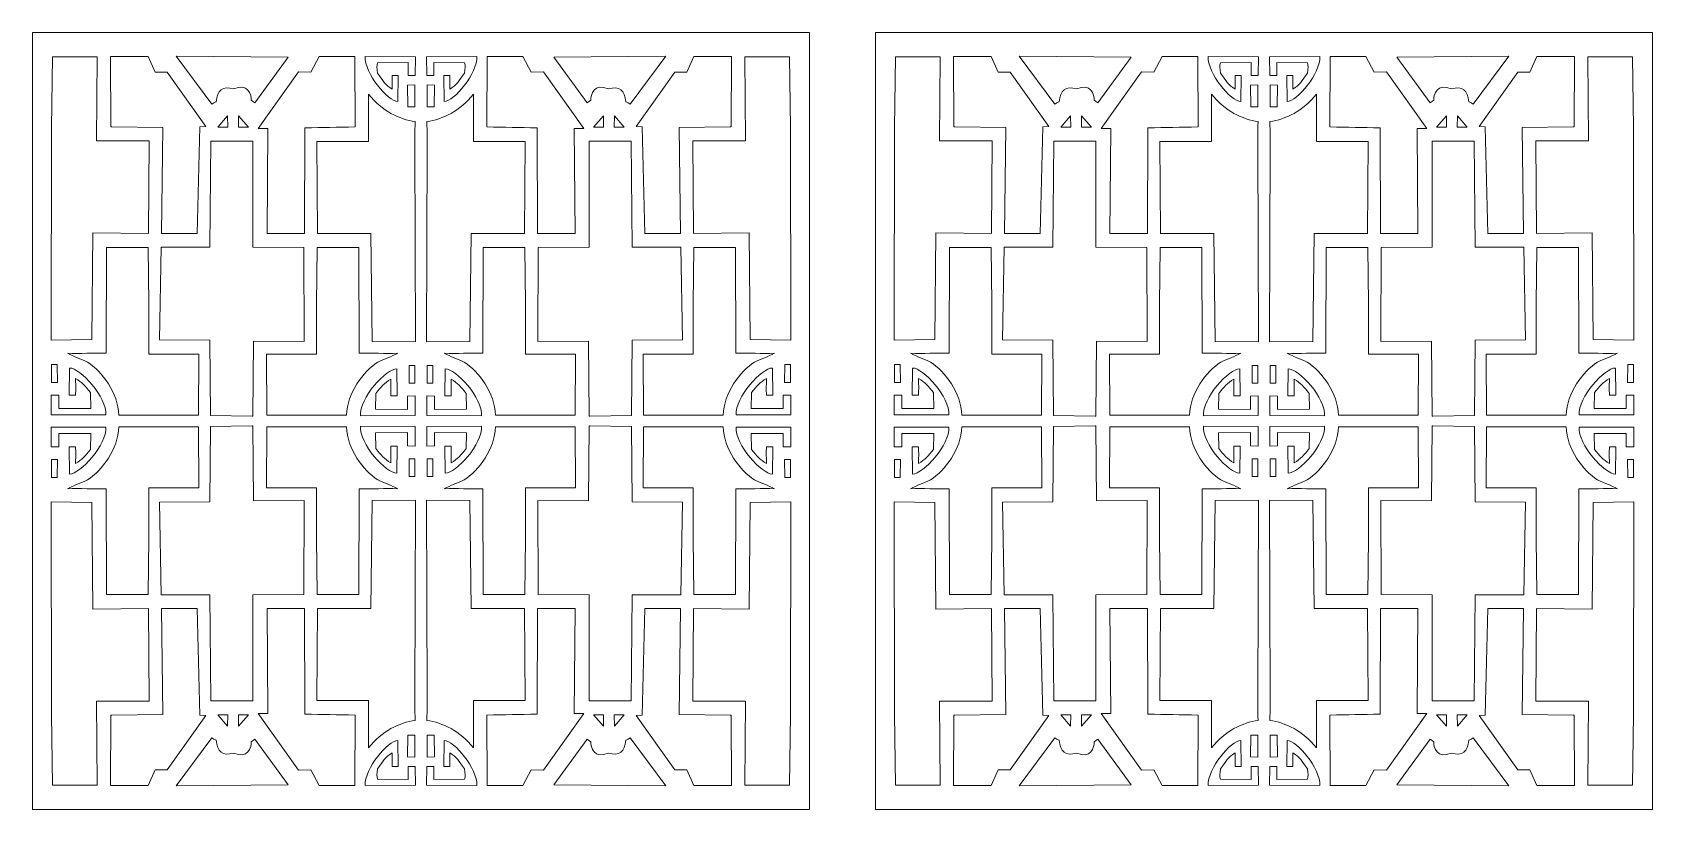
# Model space of a CAD drawing. Header units: centimetres. Extents: x 15.1 to 27.4, y 3.5 to 9.4.
import ezdxf

# ---------------------------------------------------------------- set-up
doc = ezdxf.new("R2010")
doc.units = ezdxf.units.CM
doc.header["$MEASUREMENT"] = 0
doc.layers.add('layer 1', color=7, linetype='Continuous')

msp = doc.modelspace()

# ---------------------------------------------------------------- linework, layer by layer
at = {"layer": 'layer 1', "color": 250, "lineweight": 9}
for points, knots in [([(15.11952, 9.42503), (15.11952, 9.42503), (21.02746, 9.42503), (21.02746, 9.42503), (21.02746, 9.42503), (21.02746, 9.42503), (21.02746, 3.51782), (21.02746, 3.51782), (21.02746, 3.51782), (21.02746, 3.51782), (15.11952, 3.51782), (15.11952, 3.51782), (15.11952, 3.51782), (15.11952, 3.51782), (15.11952, 9.42503), (15.11952, 9.42503)], [0, 0, 0, 0, 0.2, 0.2, 0.2, 0.2, 0.4, 0.4, 0.4, 0.4, 0.6, 0.6, 0.6, 0.6, 1, 1, 1, 1]), ([(21.52746, 9.42503), (21.52746, 9.42503), (27.4354, 9.42503), (27.4354, 9.42503), (27.4354, 9.42503), (27.4354, 9.42503), (27.4354, 3.51782), (27.4354, 3.51782), (27.4354, 3.51782), (27.4354, 3.51782), (21.52746, 3.51782), (21.52746, 3.51782), (21.52746, 3.51782), (21.52746, 3.51782), (21.52746, 9.42503), (21.52746, 9.42503)], [0, 0, 0, 0, 0.2, 0.2, 0.2, 0.2, 0.4, 0.4, 0.4, 0.4, 0.6, 0.6, 0.6, 0.6, 1, 1, 1, 1]), ([(15.2719, 9.23971), (15.2719, 9.23971), (15.26427, 8.69928), (15.26427, 8.69928), (15.26427, 8.69928), (15.26427, 8.69928), (15.26254, 7.08624), (15.26254, 7.08624), (15.26254, 7.08624), (15.26254, 7.08624), (15.57209, 7.08964), (15.57209, 7.08964), (15.57209, 7.08964), (15.57209, 7.08964), (15.57851, 7.90054), (15.57851, 7.90054), (15.57851, 7.90054), (15.57851, 7.90054), (16.00142, 7.8966), (16.00142, 7.8966), (16.00142, 7.8966), (16.00142, 7.8966), (16.00601, 8.6014), (16.00601, 8.6014), (16.00601, 8.6014), (16.00601, 8.6014), (15.6077, 8.60136), (15.6077, 8.60136), (15.6077, 8.60136), (15.6077, 8.60136), (15.6125, 9.24012), (15.6125, 9.24012), (15.6125, 9.24012), (15.6125, 9.24012), (15.2719, 9.23971), (15.2719, 9.23971)], [0, 0, 0, 0, 0.1, 0.1, 0.1, 0.1, 0.2, 0.2, 0.2, 0.2, 0.3, 0.3, 0.3, 0.3, 0.4, 0.4, 0.4, 0.4, 0.5, 0.5, 0.5, 0.5, 0.6, 0.6, 0.6, 0.6, 0.7, 0.7, 0.7, 0.7, 0.8, 0.8, 0.8, 0.8, 1, 1, 1, 1]), ([(15.7123, 9.24197), (15.7123, 9.24197), (15.7163, 8.70762), (15.7163, 8.70762), (15.7163, 8.70762), (15.7163, 8.70762), (15.72216, 8.70773), (15.72216, 8.70773), (15.72216, 8.70773), (15.72216, 8.70773), (16.10985, 8.70315), (16.10985, 8.70315), (16.10985, 8.70315), (16.10985, 8.70315), (16.10112, 7.89629), (16.10112, 7.89629), (16.10112, 7.89629), (16.10112, 7.89629), (16.37127, 7.89602), (16.37127, 7.89602), (16.37127, 7.89602), (16.37127, 7.89602), (16.39164, 8.70835), (16.39164, 8.70835), (16.39164, 8.70835), (16.39164, 8.70835), (16.43861, 8.70922), (16.43861, 8.70922), (16.43861, 8.70922), (16.43861, 8.70922), (16.1444, 9.12342), (16.1444, 9.12342), (16.1444, 9.12342), (16.1444, 9.12342), (16.05159, 9.12324), (16.05159, 9.12324), (16.05159, 9.12324), (16.05159, 9.12324), (16.00008, 9.24141), (16.00008, 9.24141), (16.00008, 9.24141), (16.00008, 9.24141), (15.7123, 9.24197), (15.7123, 9.24197)], [0, 0, 0, 0, 0.08333333, 0.08333333, 0.08333333, 0.08333333, 0.16666667, 0.16666667, 0.16666667, 0.16666667, 0.25, 0.25, 0.25, 0.25, 0.33333333, 0.33333333, 0.33333333, 0.33333333, 0.41666667, 0.41666667, 0.41666667, 0.41666667, 0.5, 0.5, 0.5, 0.5, 0.58333333, 0.58333333, 0.58333333, 0.58333333, 0.66666667, 0.66666667, 0.66666667, 0.66666667, 0.75, 0.75, 0.75, 0.75, 0.83333333, 0.83333333, 0.83333333, 0.83333333, 1, 1, 1, 1]), ([(16.21141, 9.24531), (16.21141, 9.24531), (16.48242, 8.88033), (16.48242, 8.88033), (16.48242, 8.88033), (16.49406, 8.88642), (16.50568, 8.89252), (16.51732, 8.8986), (16.51732, 8.8986), (16.5212, 8.98449), (16.56847, 9.0218), (16.64846, 8.99489), (16.64846, 8.99489), (16.75992, 9.04554), (16.78507, 8.94842), (16.78329, 8.91027), (16.78329, 8.91027), (16.78329, 8.91027), (16.81107, 8.88855), (16.81107, 8.88855), (16.81107, 8.88855), (16.81107, 8.88855), (17.06309, 9.23755), (17.06309, 9.23755), (17.06309, 9.23755), (17.06309, 9.23755), (16.21141, 9.24531), (16.21141, 9.24531)], [0, 0, 0, 0, 0.125, 0.125, 0.125, 0.125, 0.25, 0.25, 0.25, 0.25, 0.375, 0.375, 0.375, 0.375, 0.5, 0.5, 0.5, 0.5, 0.625, 0.625, 0.625, 0.625, 0.75, 0.75, 0.75, 0.75, 1, 1, 1, 1]), ([(17.29835, 9.24065), (17.29835, 9.24065), (17.2355, 9.12328), (17.2355, 9.12328), (17.2355, 9.12328), (17.2355, 9.12328), (17.14147, 9.12492), (17.14147, 9.12492), (17.14147, 9.12492), (17.14147, 9.12492), (16.83485, 8.69574), (16.83485, 8.69574), (16.83485, 8.69574), (16.83485, 8.69574), (16.90868, 8.69441), (16.90868, 8.69441), (16.90868, 8.69441), (16.90868, 8.69441), (16.90288, 7.89709), (16.90288, 7.89709), (16.90288, 7.89709), (16.90288, 7.89709), (17.18749, 7.89624), (17.18749, 7.89624), (17.18749, 7.89624), (17.18749, 7.89624), (17.19047, 8.69961), (17.19047, 8.69961), (17.19047, 8.69961), (17.32744, 8.70214), (17.43547, 8.70413), (17.57244, 8.70666), (17.57244, 8.70666), (17.57244, 8.70666), (17.5714, 9.24148), (17.5714, 9.24148), (17.5714, 9.24148), (17.5714, 9.24148), (17.29835, 9.24065), (17.29835, 9.24065)], [0, 0, 0, 0, 0.09090909, 0.09090909, 0.09090909, 0.09090909, 0.18181818, 0.18181818, 0.18181818, 0.18181818, 0.27272727, 0.27272727, 0.27272727, 0.27272727, 0.36363636, 0.36363636, 0.36363636, 0.36363636, 0.45454545, 0.45454545, 0.45454545, 0.45454545, 0.54545455, 0.54545455, 0.54545455, 0.54545455, 0.63636364, 0.63636364, 0.63636364, 0.63636364, 0.72727273, 0.72727273, 0.72727273, 0.72727273, 0.81818182, 0.81818182, 0.81818182, 0.81818182, 1, 1, 1, 1]), ([(17.8972, 8.90105), (17.82089, 8.89952), (17.6447, 9.11464), (17.64799, 9.24141), (17.64799, 9.24141), (17.64799, 9.24141), (18.03055, 9.23999), (18.03055, 9.23999), (18.03055, 9.23999), (18.03055, 9.23999), (18.03013, 9.09732), (18.03013, 9.09732), (18.03013, 9.09732), (18.03013, 9.09732), (17.97474, 9.09842), (17.97474, 9.09842), (17.97474, 9.09842), (17.97474, 9.09842), (17.97477, 9.19559), (17.97477, 9.19559), (17.97477, 9.19559), (17.97477, 9.19559), (17.74279, 9.19406), (17.74279, 9.19406), (17.74279, 9.19406), (17.73643, 9.17517), (17.73497, 9.15133), (17.74398, 9.11606), (17.74398, 9.11606), (17.78103, 9.05611), (17.80549, 9.02435), (17.85344, 8.99454), (17.85344, 8.99454), (17.85344, 8.99454), (17.85429, 9.09763), (17.85429, 9.09763), (17.85429, 9.09763), (17.85429, 9.09763), (17.9, 9.09824), (17.9, 9.09824), (17.9, 9.09824), (17.9, 9.09824), (17.8972, 8.90105), (17.8972, 8.90105)], [0, 0, 0, 0, 0.08333333, 0.08333333, 0.08333333, 0.08333333, 0.16666667, 0.16666667, 0.16666667, 0.16666667, 0.25, 0.25, 0.25, 0.25, 0.33333333, 0.33333333, 0.33333333, 0.33333333, 0.41666667, 0.41666667, 0.41666667, 0.41666667, 0.5, 0.5, 0.5, 0.5, 0.58333333, 0.58333333, 0.58333333, 0.58333333, 0.66666667, 0.66666667, 0.66666667, 0.66666667, 0.75, 0.75, 0.75, 0.75, 0.83333333, 0.83333333, 0.83333333, 0.83333333, 1, 1, 1, 1]), ([(18.24976, 8.90105), (18.32607, 8.89952), (18.50226, 9.11464), (18.49896, 9.24141), (18.49896, 9.24141), (18.49896, 9.24141), (18.11641, 9.23999), (18.11641, 9.23999), (18.11641, 9.23999), (18.11641, 9.23999), (18.11682, 9.09732), (18.11682, 9.09732), (18.11682, 9.09732), (18.11682, 9.09732), (18.17222, 9.09842), (18.17222, 9.09842), (18.17222, 9.09842), (18.17222, 9.09842), (18.17219, 9.19559), (18.17219, 9.19559), (18.17219, 9.19559), (18.17219, 9.19559), (18.40417, 9.19406), (18.40417, 9.19406), (18.40417, 9.19406), (18.41052, 9.17517), (18.41198, 9.15133), (18.40297, 9.11606), (18.40297, 9.11606), (18.36593, 9.05611), (18.34147, 9.02435), (18.29352, 8.99454), (18.29352, 8.99454), (18.29352, 8.99454), (18.29266, 9.09763), (18.29266, 9.09763), (18.29266, 9.09763), (18.29266, 9.09763), (18.24696, 9.09824), (18.24696, 9.09824), (18.24696, 9.09824), (18.24696, 9.09824), (18.24976, 8.90105), (18.24976, 8.90105)], [0, 0, 0, 0, 0.08333333, 0.08333333, 0.08333333, 0.08333333, 0.16666667, 0.16666667, 0.16666667, 0.16666667, 0.25, 0.25, 0.25, 0.25, 0.33333333, 0.33333333, 0.33333333, 0.33333333, 0.41666667, 0.41666667, 0.41666667, 0.41666667, 0.5, 0.5, 0.5, 0.5, 0.58333333, 0.58333333, 0.58333333, 0.58333333, 0.66666667, 0.66666667, 0.66666667, 0.66666667, 0.75, 0.75, 0.75, 0.75, 0.83333333, 0.83333333, 0.83333333, 0.83333333, 1, 1, 1, 1]), ([(18.8486, 9.24065), (18.8486, 9.24065), (18.91146, 9.12328), (18.91146, 9.12328), (18.91146, 9.12328), (18.91146, 9.12328), (19.00549, 9.12492), (19.00549, 9.12492), (19.00549, 9.12492), (19.00549, 9.12492), (19.3121, 8.69574), (19.3121, 8.69574), (19.3121, 8.69574), (19.3121, 8.69574), (19.23828, 8.69441), (19.23828, 8.69441), (19.23828, 8.69441), (19.23828, 8.69441), (19.24408, 7.89709), (19.24408, 7.89709), (19.24408, 7.89709), (19.24408, 7.89709), (18.95947, 7.89624), (18.95947, 7.89624), (18.95947, 7.89624), (18.95947, 7.89624), (18.95648, 8.69961), (18.95648, 8.69961), (18.95648, 8.69961), (18.81951, 8.70214), (18.71149, 8.70413), (18.57452, 8.70666), (18.57452, 8.70666), (18.57452, 8.70666), (18.57555, 9.24148), (18.57555, 9.24148), (18.57555, 9.24148), (18.57555, 9.24148), (18.8486, 9.24065), (18.8486, 9.24065)], [0, 0, 0, 0, 0.09090909, 0.09090909, 0.09090909, 0.09090909, 0.18181818, 0.18181818, 0.18181818, 0.18181818, 0.27272727, 0.27272727, 0.27272727, 0.27272727, 0.36363636, 0.36363636, 0.36363636, 0.36363636, 0.45454545, 0.45454545, 0.45454545, 0.45454545, 0.54545455, 0.54545455, 0.54545455, 0.54545455, 0.63636364, 0.63636364, 0.63636364, 0.63636364, 0.72727273, 0.72727273, 0.72727273, 0.72727273, 0.81818182, 0.81818182, 0.81818182, 0.81818182, 1, 1, 1, 1]), ([(19.93555, 9.24531), (19.93555, 9.24531), (19.66454, 8.88033), (19.66454, 8.88033), (19.66454, 8.88033), (19.6529, 8.88642), (19.64128, 8.89252), (19.62964, 8.8986), (19.62964, 8.8986), (19.62575, 8.98449), (19.57849, 9.0218), (19.4985, 8.99489), (19.4985, 8.99489), (19.38703, 9.04554), (19.36189, 8.94842), (19.36367, 8.91027), (19.36367, 8.91027), (19.36367, 8.91027), (19.33589, 8.88855), (19.33589, 8.88855), (19.33589, 8.88855), (19.33589, 8.88855), (19.08387, 9.23755), (19.08387, 9.23755), (19.08387, 9.23755), (19.08387, 9.23755), (19.93555, 9.24531), (19.93555, 9.24531)], [0, 0, 0, 0, 0.125, 0.125, 0.125, 0.125, 0.25, 0.25, 0.25, 0.25, 0.375, 0.375, 0.375, 0.375, 0.5, 0.5, 0.5, 0.5, 0.625, 0.625, 0.625, 0.625, 0.75, 0.75, 0.75, 0.75, 1, 1, 1, 1]), ([(20.43466, 9.24197), (20.43466, 9.24197), (20.43066, 8.70762), (20.43066, 8.70762), (20.43066, 8.70762), (20.43066, 8.70762), (20.4248, 8.70773), (20.4248, 8.70773), (20.4248, 8.70773), (20.4248, 8.70773), (20.03711, 8.70315), (20.03711, 8.70315), (20.03711, 8.70315), (20.03711, 8.70315), (20.04584, 7.89629), (20.04584, 7.89629), (20.04584, 7.89629), (20.04584, 7.89629), (19.77569, 7.89602), (19.77569, 7.89602), (19.77569, 7.89602), (19.77569, 7.89602), (19.75532, 8.70835), (19.75532, 8.70835), (19.75532, 8.70835), (19.75532, 8.70835), (19.70835, 8.70922), (19.70835, 8.70922), (19.70835, 8.70922), (19.70835, 8.70922), (20.00256, 9.12342), (20.00256, 9.12342), (20.00256, 9.12342), (20.00256, 9.12342), (20.09537, 9.12324), (20.09537, 9.12324), (20.09537, 9.12324), (20.09537, 9.12324), (20.14688, 9.24141), (20.14688, 9.24141), (20.14688, 9.24141), (20.14688, 9.24141), (20.43466, 9.24197), (20.43466, 9.24197)], [0, 0, 0, 0, 0.08333333, 0.08333333, 0.08333333, 0.08333333, 0.16666667, 0.16666667, 0.16666667, 0.16666667, 0.25, 0.25, 0.25, 0.25, 0.33333333, 0.33333333, 0.33333333, 0.33333333, 0.41666667, 0.41666667, 0.41666667, 0.41666667, 0.5, 0.5, 0.5, 0.5, 0.58333333, 0.58333333, 0.58333333, 0.58333333, 0.66666667, 0.66666667, 0.66666667, 0.66666667, 0.75, 0.75, 0.75, 0.75, 0.83333333, 0.83333333, 0.83333333, 0.83333333, 1, 1, 1, 1]), ([(20.87506, 9.23971), (20.87506, 9.23971), (20.88269, 8.69928), (20.88269, 8.69928), (20.88269, 8.69928), (20.88269, 8.69928), (20.88442, 7.08624), (20.88442, 7.08624), (20.88442, 7.08624), (20.88442, 7.08624), (20.57487, 7.08964), (20.57487, 7.08964), (20.57487, 7.08964), (20.57487, 7.08964), (20.56844, 7.90054), (20.56844, 7.90054), (20.56844, 7.90054), (20.56844, 7.90054), (20.14554, 7.8966), (20.14554, 7.8966), (20.14554, 7.8966), (20.14554, 7.8966), (20.14094, 8.6014), (20.14094, 8.6014), (20.14094, 8.6014), (20.14094, 8.6014), (20.53926, 8.60136), (20.53926, 8.60136), (20.53926, 8.60136), (20.53926, 8.60136), (20.53446, 9.24012), (20.53446, 9.24012), (20.53446, 9.24012), (20.53446, 9.24012), (20.87506, 9.23971), (20.87506, 9.23971)], [0, 0, 0, 0, 0.1, 0.1, 0.1, 0.1, 0.2, 0.2, 0.2, 0.2, 0.3, 0.3, 0.3, 0.3, 0.4, 0.4, 0.4, 0.4, 0.5, 0.5, 0.5, 0.5, 0.6, 0.6, 0.6, 0.6, 0.7, 0.7, 0.7, 0.7, 0.8, 0.8, 0.8, 0.8, 1, 1, 1, 1]), ([(17.97383, 8.85845), (17.97383, 8.85845), (17.97153, 9.02515), (17.97153, 9.02515), (17.97153, 9.02515), (17.97153, 9.02515), (18.02774, 9.0261), (18.02774, 9.0261), (18.02774, 9.0261), (18.02774, 9.0261), (18.02753, 8.85882), (18.02753, 8.85882), (18.02753, 8.85882), (18.02753, 8.85882), (17.97383, 8.85845), (17.97383, 8.85845)], [0, 0, 0, 0, 0.2, 0.2, 0.2, 0.2, 0.4, 0.4, 0.4, 0.4, 0.6, 0.6, 0.6, 0.6, 1, 1, 1, 1]), ([(18.17313, 8.85845), (18.17313, 8.85845), (18.17543, 9.02515), (18.17543, 9.02515), (18.17543, 9.02515), (18.17543, 9.02515), (18.11922, 9.0261), (18.11922, 9.0261), (18.11922, 9.0261), (18.11922, 9.0261), (18.11943, 8.85882), (18.11943, 8.85882), (18.11943, 8.85882), (18.11943, 8.85882), (18.17313, 8.85845), (18.17313, 8.85845)], [0, 0, 0, 0, 0.2, 0.2, 0.2, 0.2, 0.4, 0.4, 0.4, 0.4, 0.6, 0.6, 0.6, 0.6, 1, 1, 1, 1]), ([(17.67503, 8.95605), (17.67503, 8.95605), (17.67392, 8.59695), (17.67392, 8.59695), (17.67392, 8.59695), (17.67392, 8.59695), (17.28047, 8.59556), (17.28047, 8.59556), (17.28047, 8.59556), (17.28047, 8.59556), (17.28751, 7.89685), (17.28751, 7.89685), (17.28751, 7.89685), (17.28751, 7.89685), (17.69306, 7.89571), (17.69306, 7.89571), (17.69306, 7.89571), (17.69306, 7.89571), (17.7027, 7.07511), (17.7027, 7.07511), (17.7027, 7.07511), (17.7027, 7.07511), (18.03053, 7.07324), (18.03053, 7.07324), (18.03053, 7.07324), (18.03053, 7.07324), (18.0267, 8.57411), (18.0267, 8.57411), (18.0267, 8.57411), (18.02763, 8.68238), (18.02729, 8.63979), (18.02821, 8.74806), (18.02821, 8.74806), (17.91024, 8.76298), (17.77578, 8.82737), (17.67503, 8.95605)], [0, 0, 0, 0, 0.1, 0.1, 0.1, 0.1, 0.2, 0.2, 0.2, 0.2, 0.3, 0.3, 0.3, 0.3, 0.4, 0.4, 0.4, 0.4, 0.5, 0.5, 0.5, 0.5, 0.6, 0.6, 0.6, 0.6, 0.7, 0.7, 0.7, 0.7, 0.8, 0.8, 0.8, 0.8, 1, 1, 1, 1]), ([(18.47192, 8.95605), (18.47192, 8.95605), (18.47304, 8.59695), (18.47304, 8.59695), (18.47304, 8.59695), (18.47304, 8.59695), (18.86648, 8.59556), (18.86648, 8.59556), (18.86648, 8.59556), (18.86648, 8.59556), (18.85945, 7.89685), (18.85945, 7.89685), (18.85945, 7.89685), (18.85945, 7.89685), (18.4539, 7.89571), (18.4539, 7.89571), (18.4539, 7.89571), (18.4539, 7.89571), (18.44426, 7.07511), (18.44426, 7.07511), (18.44426, 7.07511), (18.44426, 7.07511), (18.11642, 7.07324), (18.11642, 7.07324), (18.11642, 7.07324), (18.11642, 7.07324), (18.12025, 8.57411), (18.12025, 8.57411), (18.12025, 8.57411), (18.11933, 8.68238), (18.11966, 8.63979), (18.11875, 8.74806), (18.11875, 8.74806), (18.23671, 8.76298), (18.37117, 8.82737), (18.47192, 8.95605)], [0, 0, 0, 0, 0.1, 0.1, 0.1, 0.1, 0.2, 0.2, 0.2, 0.2, 0.3, 0.3, 0.3, 0.3, 0.4, 0.4, 0.4, 0.4, 0.5, 0.5, 0.5, 0.5, 0.6, 0.6, 0.6, 0.6, 0.7, 0.7, 0.7, 0.7, 0.8, 0.8, 0.8, 0.8, 1, 1, 1, 1]), ([(16.60272, 8.79208), (16.60272, 8.79208), (16.52967, 8.70395), (16.52967, 8.70395), (16.52967, 8.70395), (16.52967, 8.70395), (16.60509, 8.70515), (16.60509, 8.70515), (16.60509, 8.70515), (16.60509, 8.70515), (16.60272, 8.79208), (16.60272, 8.79208)], [0, 0, 0, 0, 0.25, 0.25, 0.25, 0.25, 0.5, 0.5, 0.5, 0.5, 1, 1, 1, 1]), ([(16.68622, 8.79132), (16.68622, 8.79132), (16.68692, 8.70507), (16.68692, 8.70507), (16.68692, 8.70507), (16.68692, 8.70507), (16.76178, 8.7052), (16.76178, 8.7052), (16.76178, 8.7052), (16.76178, 8.7052), (16.68622, 8.79132), (16.68622, 8.79132)], [0, 0, 0, 0, 0.25, 0.25, 0.25, 0.25, 0.5, 0.5, 0.5, 0.5, 1, 1, 1, 1]), ([(19.46074, 8.79132), (19.46074, 8.79132), (19.46003, 8.70507), (19.46003, 8.70507), (19.46003, 8.70507), (19.46003, 8.70507), (19.38518, 8.7052), (19.38518, 8.7052), (19.38518, 8.7052), (19.38518, 8.7052), (19.46074, 8.79132), (19.46074, 8.79132)], [0, 0, 0, 0, 0.25, 0.25, 0.25, 0.25, 0.5, 0.5, 0.5, 0.5, 1, 1, 1, 1]), ([(19.54424, 8.79208), (19.54424, 8.79208), (19.61729, 8.70395), (19.61729, 8.70395), (19.61729, 8.70395), (19.61729, 8.70395), (19.54187, 8.70515), (19.54187, 8.70515), (19.54187, 8.70515), (19.54187, 8.70515), (19.54424, 8.79208), (19.54424, 8.79208)], [0, 0, 0, 0, 0.25, 0.25, 0.25, 0.25, 0.5, 0.5, 0.5, 0.5, 1, 1, 1, 1]), ([(16.09729, 7.79267), (16.09729, 7.79267), (16.08682, 7.08777), (16.08682, 7.08777), (16.08682, 7.08777), (16.08682, 7.08777), (16.46875, 7.08585), (16.46875, 7.08585), (16.46875, 7.08585), (16.46875, 7.08585), (16.47326, 6.5135), (16.47326, 6.5135), (16.47326, 6.5135), (16.47326, 6.5135), (16.79049, 6.50762), (16.79049, 6.50762), (16.79049, 6.50762), (16.79049, 6.50762), (16.79627, 6.50771), (16.79627, 6.50771), (16.79627, 6.50771), (16.79627, 6.50771), (16.79947, 7.07764), (16.79947, 7.07764), (16.79947, 7.07764), (16.79947, 7.07764), (17.18473, 7.07648), (17.18473, 7.07648), (17.18473, 7.07648), (17.18473, 7.07648), (17.18379, 7.78923), (17.18379, 7.78923), (17.18379, 7.78923), (17.18379, 7.78923), (16.79401, 7.79213), (16.79401, 7.79213), (16.79401, 7.79213), (16.79401, 7.79213), (16.79623, 8.59873), (16.79623, 8.59873), (16.79623, 8.59873), (16.79623, 8.59873), (16.47588, 8.59833), (16.47588, 8.59833), (16.47588, 8.59833), (16.47588, 8.59833), (16.46725, 7.79363), (16.46725, 7.79363), (16.46725, 7.79363), (16.46725, 7.79363), (16.09729, 7.79267), (16.09729, 7.79267)], [0, 0, 0, 0, 0.07142857, 0.07142857, 0.07142857, 0.07142857, 0.14285714, 0.14285714, 0.14285714, 0.14285714, 0.21428571, 0.21428571, 0.21428571, 0.21428571, 0.28571429, 0.28571429, 0.28571429, 0.28571429, 0.35714286, 0.35714286, 0.35714286, 0.35714286, 0.42857143, 0.42857143, 0.42857143, 0.42857143, 0.5, 0.5, 0.5, 0.5, 0.57142857, 0.57142857, 0.57142857, 0.57142857, 0.64285714, 0.64285714, 0.64285714, 0.64285714, 0.71428571, 0.71428571, 0.71428571, 0.71428571, 0.78571429, 0.78571429, 0.78571429, 0.78571429, 0.85714286, 0.85714286, 0.85714286, 0.85714286, 1, 1, 1, 1]), ([(20.04967, 7.79267), (20.04967, 7.79267), (20.06013, 7.08777), (20.06013, 7.08777), (20.06013, 7.08777), (20.06013, 7.08777), (19.67821, 7.08585), (19.67821, 7.08585), (19.67821, 7.08585), (19.67821, 7.08585), (19.6737, 6.5135), (19.6737, 6.5135), (19.6737, 6.5135), (19.6737, 6.5135), (19.35647, 6.50762), (19.35647, 6.50762), (19.35647, 6.50762), (19.35647, 6.50762), (19.35068, 6.50771), (19.35068, 6.50771), (19.35068, 6.50771), (19.35068, 6.50771), (19.34748, 7.07764), (19.34748, 7.07764), (19.34748, 7.07764), (19.34748, 7.07764), (18.96223, 7.07648), (18.96223, 7.07648), (18.96223, 7.07648), (18.96223, 7.07648), (18.96317, 7.78923), (18.96317, 7.78923), (18.96317, 7.78923), (18.96317, 7.78923), (19.35295, 7.79213), (19.35295, 7.79213), (19.35295, 7.79213), (19.35295, 7.79213), (19.35073, 8.59873), (19.35073, 8.59873), (19.35073, 8.59873), (19.35073, 8.59873), (19.67107, 8.59833), (19.67107, 8.59833), (19.67107, 8.59833), (19.67107, 8.59833), (19.67971, 7.79363), (19.67971, 7.79363), (19.67971, 7.79363), (19.67971, 7.79363), (20.04967, 7.79267), (20.04967, 7.79267)], [0, 0, 0, 0, 0.07142857, 0.07142857, 0.07142857, 0.07142857, 0.14285714, 0.14285714, 0.14285714, 0.14285714, 0.21428571, 0.21428571, 0.21428571, 0.21428571, 0.28571429, 0.28571429, 0.28571429, 0.28571429, 0.35714286, 0.35714286, 0.35714286, 0.35714286, 0.42857143, 0.42857143, 0.42857143, 0.42857143, 0.5, 0.5, 0.5, 0.5, 0.57142857, 0.57142857, 0.57142857, 0.57142857, 0.64285714, 0.64285714, 0.64285714, 0.64285714, 0.71428571, 0.71428571, 0.71428571, 0.71428571, 0.78571429, 0.78571429, 0.78571429, 0.78571429, 0.85714286, 0.85714286, 0.85714286, 0.85714286, 1, 1, 1, 1]), ([(15.99989, 7.79108), (15.99989, 7.79108), (16.00371, 7.36231), (16.00371, 7.36231), (16.00371, 7.36231), (16.00371, 7.36231), (16.00508, 6.98017), (16.00508, 6.98017), (16.00508, 6.98017), (16.00508, 6.98017), (16.38425, 6.97943), (16.38425, 6.97943), (16.38425, 6.97943), (16.38425, 6.97943), (16.38155, 6.51555), (16.38155, 6.51555), (16.38155, 6.51555), (16.17994, 6.51536), (15.97828, 6.51517), (15.77667, 6.51498), (15.77667, 6.51498), (15.77116, 6.68341), (15.64979, 6.85013), (15.53748, 6.91872), (15.53748, 6.91872), (15.48703, 6.94314), (15.43657, 6.96138), (15.38613, 6.9858), (15.38613, 6.9858), (15.48396, 6.98399), (15.58183, 6.98837), (15.67966, 6.98657), (15.67966, 6.98657), (15.67966, 6.98657), (15.68219, 7.79085), (15.68219, 7.79085), (15.68219, 7.79085), (15.68219, 7.79085), (15.99989, 7.79108), (15.99989, 7.79108)], [0, 0, 0, 0, 0.09090909, 0.09090909, 0.09090909, 0.09090909, 0.18181818, 0.18181818, 0.18181818, 0.18181818, 0.27272727, 0.27272727, 0.27272727, 0.27272727, 0.36363636, 0.36363636, 0.36363636, 0.36363636, 0.45454545, 0.45454545, 0.45454545, 0.45454545, 0.54545455, 0.54545455, 0.54545455, 0.54545455, 0.63636364, 0.63636364, 0.63636364, 0.63636364, 0.72727273, 0.72727273, 0.72727273, 0.72727273, 0.81818182, 0.81818182, 0.81818182, 0.81818182, 1, 1, 1, 1]), ([(17.28359, 7.79108), (17.28359, 7.79108), (17.27977, 7.36231), (17.27977, 7.36231), (17.27977, 7.36231), (17.27977, 7.36231), (17.2784, 6.98017), (17.2784, 6.98017), (17.2784, 6.98017), (17.2784, 6.98017), (16.89923, 6.97943), (16.89923, 6.97943), (16.89923, 6.97943), (16.89923, 6.97943), (16.90193, 6.51555), (16.90193, 6.51555), (16.90193, 6.51555), (17.10354, 6.51536), (17.3052, 6.51517), (17.50681, 6.51498), (17.50681, 6.51498), (17.51232, 6.68341), (17.63369, 6.85013), (17.746, 6.91872), (17.746, 6.91872), (17.79645, 6.94314), (17.84691, 6.96138), (17.89735, 6.9858), (17.89735, 6.9858), (17.79952, 6.98399), (17.70165, 6.98837), (17.60382, 6.98657), (17.60382, 6.98657), (17.60382, 6.98657), (17.60129, 7.79085), (17.60129, 7.79085), (17.60129, 7.79085), (17.60129, 7.79085), (17.28359, 7.79108), (17.28359, 7.79108)], [0, 0, 0, 0, 0.09090909, 0.09090909, 0.09090909, 0.09090909, 0.18181818, 0.18181818, 0.18181818, 0.18181818, 0.27272727, 0.27272727, 0.27272727, 0.27272727, 0.36363636, 0.36363636, 0.36363636, 0.36363636, 0.45454545, 0.45454545, 0.45454545, 0.45454545, 0.54545455, 0.54545455, 0.54545455, 0.54545455, 0.63636364, 0.63636364, 0.63636364, 0.63636364, 0.72727273, 0.72727273, 0.72727273, 0.72727273, 0.81818182, 0.81818182, 0.81818182, 0.81818182, 1, 1, 1, 1]), ([(18.86337, 7.79108), (18.86337, 7.79108), (18.86719, 7.36231), (18.86719, 7.36231), (18.86719, 7.36231), (18.86719, 7.36231), (18.86856, 6.98017), (18.86856, 6.98017), (18.86856, 6.98017), (18.86856, 6.98017), (19.24773, 6.97943), (19.24773, 6.97943), (19.24773, 6.97943), (19.24773, 6.97943), (19.24503, 6.51555), (19.24503, 6.51555), (19.24503, 6.51555), (19.04342, 6.51536), (18.84176, 6.51517), (18.64015, 6.51498), (18.64015, 6.51498), (18.63464, 6.68341), (18.51327, 6.85013), (18.40095, 6.91872), (18.40095, 6.91872), (18.35051, 6.94314), (18.30005, 6.96138), (18.24961, 6.9858), (18.24961, 6.9858), (18.34744, 6.98399), (18.44531, 6.98837), (18.54314, 6.98657), (18.54314, 6.98657), (18.54314, 6.98657), (18.54566, 7.79085), (18.54566, 7.79085), (18.54566, 7.79085), (18.54566, 7.79085), (18.86337, 7.79108), (18.86337, 7.79108)], [0, 0, 0, 0, 0.09090909, 0.09090909, 0.09090909, 0.09090909, 0.18181818, 0.18181818, 0.18181818, 0.18181818, 0.27272727, 0.27272727, 0.27272727, 0.27272727, 0.36363636, 0.36363636, 0.36363636, 0.36363636, 0.45454545, 0.45454545, 0.45454545, 0.45454545, 0.54545455, 0.54545455, 0.54545455, 0.54545455, 0.63636364, 0.63636364, 0.63636364, 0.63636364, 0.72727273, 0.72727273, 0.72727273, 0.72727273, 0.81818182, 0.81818182, 0.81818182, 0.81818182, 1, 1, 1, 1]), ([(20.14707, 7.79108), (20.14707, 7.79108), (20.14324, 7.36231), (20.14324, 7.36231), (20.14324, 7.36231), (20.14324, 7.36231), (20.14188, 6.98017), (20.14188, 6.98017), (20.14188, 6.98017), (20.14188, 6.98017), (19.76271, 6.97943), (19.76271, 6.97943), (19.76271, 6.97943), (19.76271, 6.97943), (19.76541, 6.51555), (19.76541, 6.51555), (19.76541, 6.51555), (19.96702, 6.51536), (20.16868, 6.51517), (20.37029, 6.51498), (20.37029, 6.51498), (20.3758, 6.68341), (20.49717, 6.85013), (20.60948, 6.91872), (20.60948, 6.91872), (20.65993, 6.94314), (20.71039, 6.96138), (20.76083, 6.9858), (20.76083, 6.9858), (20.663, 6.98399), (20.56513, 6.98837), (20.4673, 6.98657), (20.4673, 6.98657), (20.4673, 6.98657), (20.46477, 7.79085), (20.46477, 7.79085), (20.46477, 7.79085), (20.46477, 7.79085), (20.14707, 7.79108), (20.14707, 7.79108)], [0, 0, 0, 0, 0.09090909, 0.09090909, 0.09090909, 0.09090909, 0.18181818, 0.18181818, 0.18181818, 0.18181818, 0.27272727, 0.27272727, 0.27272727, 0.27272727, 0.36363636, 0.36363636, 0.36363636, 0.36363636, 0.45454545, 0.45454545, 0.45454545, 0.45454545, 0.54545455, 0.54545455, 0.54545455, 0.54545455, 0.63636364, 0.63636364, 0.63636364, 0.63636364, 0.72727273, 0.72727273, 0.72727273, 0.72727273, 0.81818182, 0.81818182, 0.81818182, 0.81818182, 1, 1, 1, 1]), ([(15.30787, 6.90033), (15.30787, 6.90033), (15.30968, 6.76485), (15.30968, 6.76485), (15.30968, 6.76485), (15.30968, 6.76485), (15.26534, 6.76407), (15.26534, 6.76407), (15.26534, 6.76407), (15.26534, 6.76407), (15.2655, 6.90003), (15.2655, 6.90003), (15.2655, 6.90003), (15.2655, 6.90003), (15.30787, 6.90033), (15.30787, 6.90033)], [0, 0, 0, 0, 0.2, 0.2, 0.2, 0.2, 0.4, 0.4, 0.4, 0.4, 0.6, 0.6, 0.6, 0.6, 1, 1, 1, 1]), ([(20.83909, 6.90033), (20.83909, 6.90033), (20.83728, 6.76485), (20.83728, 6.76485), (20.83728, 6.76485), (20.83728, 6.76485), (20.88162, 6.76407), (20.88162, 6.76407), (20.88162, 6.76407), (20.88162, 6.76407), (20.88146, 6.90003), (20.88146, 6.90003), (20.88146, 6.90003), (20.88146, 6.90003), (20.83909, 6.90033), (20.83909, 6.90033)], [0, 0, 0, 0, 0.2, 0.2, 0.2, 0.2, 0.4, 0.4, 0.4, 0.4, 0.6, 0.6, 0.6, 0.6, 1, 1, 1, 1]), ([(15.40235, 6.87426), (15.48237, 6.87587), (15.68905, 6.65024), (15.67785, 6.51732), (15.67785, 6.51732), (15.67785, 6.51732), (15.26253, 6.51886), (15.26253, 6.51886), (15.26253, 6.51886), (15.26253, 6.51886), (15.26296, 6.66846), (15.26296, 6.66846), (15.26296, 6.66846), (15.26296, 6.66846), (15.32105, 6.6673), (15.32105, 6.6673), (15.32105, 6.6673), (15.32105, 6.6673), (15.32101, 6.56542), (15.32101, 6.56542), (15.32101, 6.56542), (15.32101, 6.56542), (15.56426, 6.56702), (15.56426, 6.56702), (15.56426, 6.56702), (15.56426, 6.56702), (15.56235, 6.68766), (15.56235, 6.68766), (15.56235, 6.68766), (15.51898, 6.73821), (15.49858, 6.7644), (15.44831, 6.79566), (15.44831, 6.79566), (15.44777, 6.76643), (15.44988, 6.70666), (15.44734, 6.66813), (15.44734, 6.66813), (15.44734, 6.66813), (15.39942, 6.66749), (15.39942, 6.66749), (15.39942, 6.66749), (15.39942, 6.66749), (15.40235, 6.87426), (15.40235, 6.87426)], [0, 0, 0, 0, 0.08333333, 0.08333333, 0.08333333, 0.08333333, 0.16666667, 0.16666667, 0.16666667, 0.16666667, 0.25, 0.25, 0.25, 0.25, 0.33333333, 0.33333333, 0.33333333, 0.33333333, 0.41666667, 0.41666667, 0.41666667, 0.41666667, 0.5, 0.5, 0.5, 0.5, 0.58333333, 0.58333333, 0.58333333, 0.58333333, 0.66666667, 0.66666667, 0.66666667, 0.66666667, 0.75, 0.75, 0.75, 0.75, 0.83333333, 0.83333333, 0.83333333, 0.83333333, 1, 1, 1, 1]), ([(17.8897, 6.86827), (17.80968, 6.86988), (17.60299, 6.64425), (17.61419, 6.51133), (17.61419, 6.51133), (17.61419, 6.51133), (18.02952, 6.51287), (18.02952, 6.51287), (18.02952, 6.51287), (18.02952, 6.51287), (18.02908, 6.66247), (18.02908, 6.66247), (18.02908, 6.66247), (18.02908, 6.66247), (17.971, 6.66131), (17.971, 6.66131), (17.971, 6.66131), (17.971, 6.66131), (17.97103, 6.55943), (17.97103, 6.55943), (17.97103, 6.55943), (17.97103, 6.55943), (17.72778, 6.56103), (17.72778, 6.56103), (17.72778, 6.56103), (17.72778, 6.56103), (17.72969, 6.68167), (17.72969, 6.68167), (17.72969, 6.68167), (17.77306, 6.73222), (17.79346, 6.75841), (17.84374, 6.78967), (17.84374, 6.78967), (17.84428, 6.76044), (17.84216, 6.70067), (17.8447, 6.66215), (17.8447, 6.66215), (17.8447, 6.66215), (17.89263, 6.6615), (17.89263, 6.6615), (17.89263, 6.6615), (17.89263, 6.6615), (17.8897, 6.86827), (17.8897, 6.86827)], [0, 0, 0, 0, 0.08333333, 0.08333333, 0.08333333, 0.08333333, 0.16666667, 0.16666667, 0.16666667, 0.16666667, 0.25, 0.25, 0.25, 0.25, 0.33333333, 0.33333333, 0.33333333, 0.33333333, 0.41666667, 0.41666667, 0.41666667, 0.41666667, 0.5, 0.5, 0.5, 0.5, 0.58333333, 0.58333333, 0.58333333, 0.58333333, 0.66666667, 0.66666667, 0.66666667, 0.66666667, 0.75, 0.75, 0.75, 0.75, 0.83333333, 0.83333333, 0.83333333, 0.83333333, 1, 1, 1, 1]), ([(17.98418, 6.89434), (17.98418, 6.89434), (17.98236, 6.75886), (17.98236, 6.75886), (17.98236, 6.75886), (17.98236, 6.75886), (18.02671, 6.75808), (18.02671, 6.75808), (18.02671, 6.75808), (18.02671, 6.75808), (18.02654, 6.89404), (18.02654, 6.89404), (18.02654, 6.89404), (18.02654, 6.89404), (17.98418, 6.89434), (17.98418, 6.89434)], [0, 0, 0, 0, 0.2, 0.2, 0.2, 0.2, 0.4, 0.4, 0.4, 0.4, 0.6, 0.6, 0.6, 0.6, 1, 1, 1, 1]), ([(18.25726, 6.86827), (18.33728, 6.86988), (18.54396, 6.64425), (18.53277, 6.51133), (18.53277, 6.51133), (18.53277, 6.51133), (18.11744, 6.51287), (18.11744, 6.51287), (18.11744, 6.51287), (18.11744, 6.51287), (18.11787, 6.66247), (18.11787, 6.66247), (18.11787, 6.66247), (18.11787, 6.66247), (18.17596, 6.66131), (18.17596, 6.66131), (18.17596, 6.66131), (18.17596, 6.66131), (18.17593, 6.55943), (18.17593, 6.55943), (18.17593, 6.55943), (18.17593, 6.55943), (18.41917, 6.56103), (18.41917, 6.56103), (18.41917, 6.56103), (18.41917, 6.56103), (18.41727, 6.68167), (18.41727, 6.68167), (18.41727, 6.68167), (18.3739, 6.73222), (18.3535, 6.75841), (18.30322, 6.78967), (18.30322, 6.78967), (18.30268, 6.76044), (18.3048, 6.70067), (18.30225, 6.66215), (18.30225, 6.66215), (18.30225, 6.66215), (18.25433, 6.6615), (18.25433, 6.6615), (18.25433, 6.6615), (18.25433, 6.6615), (18.25726, 6.86827), (18.25726, 6.86827)], [0, 0, 0, 0, 0.08333333, 0.08333333, 0.08333333, 0.08333333, 0.16666667, 0.16666667, 0.16666667, 0.16666667, 0.25, 0.25, 0.25, 0.25, 0.33333333, 0.33333333, 0.33333333, 0.33333333, 0.41666667, 0.41666667, 0.41666667, 0.41666667, 0.5, 0.5, 0.5, 0.5, 0.58333333, 0.58333333, 0.58333333, 0.58333333, 0.66666667, 0.66666667, 0.66666667, 0.66666667, 0.75, 0.75, 0.75, 0.75, 0.83333333, 0.83333333, 0.83333333, 0.83333333, 1, 1, 1, 1]), ([(18.16278, 6.89434), (18.16278, 6.89434), (18.16459, 6.75886), (18.16459, 6.75886), (18.16459, 6.75886), (18.16459, 6.75886), (18.12025, 6.75808), (18.12025, 6.75808), (18.12025, 6.75808), (18.12025, 6.75808), (18.12041, 6.89404), (18.12041, 6.89404), (18.12041, 6.89404), (18.12041, 6.89404), (18.16278, 6.89434), (18.16278, 6.89434)], [0, 0, 0, 0, 0.2, 0.2, 0.2, 0.2, 0.4, 0.4, 0.4, 0.4, 0.6, 0.6, 0.6, 0.6, 1, 1, 1, 1]), ([(20.74461, 6.87426), (20.66459, 6.87587), (20.45791, 6.65024), (20.4691, 6.51732), (20.4691, 6.51732), (20.4691, 6.51732), (20.88443, 6.51886), (20.88443, 6.51886), (20.88443, 6.51886), (20.88443, 6.51886), (20.884, 6.66846), (20.884, 6.66846), (20.884, 6.66846), (20.884, 6.66846), (20.82591, 6.6673), (20.82591, 6.6673), (20.82591, 6.6673), (20.82591, 6.6673), (20.82595, 6.56542), (20.82595, 6.56542), (20.82595, 6.56542), (20.82595, 6.56542), (20.5827, 6.56702), (20.5827, 6.56702), (20.5827, 6.56702), (20.5827, 6.56702), (20.58461, 6.68766), (20.58461, 6.68766), (20.58461, 6.68766), (20.62798, 6.73821), (20.64837, 6.7644), (20.69865, 6.79566), (20.69865, 6.79566), (20.69919, 6.76643), (20.69707, 6.70666), (20.69962, 6.66813), (20.69962, 6.66813), (20.69962, 6.66813), (20.74754, 6.66749), (20.74754, 6.66749), (20.74754, 6.66749), (20.74754, 6.66749), (20.74461, 6.87426), (20.74461, 6.87426)], [0, 0, 0, 0, 0.08333333, 0.08333333, 0.08333333, 0.08333333, 0.16666667, 0.16666667, 0.16666667, 0.16666667, 0.25, 0.25, 0.25, 0.25, 0.33333333, 0.33333333, 0.33333333, 0.33333333, 0.41666667, 0.41666667, 0.41666667, 0.41666667, 0.5, 0.5, 0.5, 0.5, 0.58333333, 0.58333333, 0.58333333, 0.58333333, 0.66666667, 0.66666667, 0.66666667, 0.66666667, 0.75, 0.75, 0.75, 0.75, 0.83333333, 0.83333333, 0.83333333, 0.83333333, 1, 1, 1, 1]), ([(15.40235, 6.06858), (15.48237, 6.06698), (15.68905, 6.2926), (15.67785, 6.42553), (15.67785, 6.42553), (15.67785, 6.42553), (15.26253, 6.42398), (15.26253, 6.42398), (15.26253, 6.42398), (15.26253, 6.42398), (15.26296, 6.27439), (15.26296, 6.27439), (15.26296, 6.27439), (15.26296, 6.27439), (15.32105, 6.27554), (15.32105, 6.27554), (15.32105, 6.27554), (15.32105, 6.27554), (15.32101, 6.37743), (15.32101, 6.37743), (15.32101, 6.37743), (15.32101, 6.37743), (15.56426, 6.37583), (15.56426, 6.37583), (15.56426, 6.37583), (15.56426, 6.37583), (15.56235, 6.25519), (15.56235, 6.25519), (15.56235, 6.25519), (15.51898, 6.20463), (15.49858, 6.17845), (15.44831, 6.14719), (15.44831, 6.14719), (15.44777, 6.17641), (15.44988, 6.23618), (15.44734, 6.27471), (15.44734, 6.27471), (15.44734, 6.27471), (15.39942, 6.27535), (15.39942, 6.27535), (15.39942, 6.27535), (15.39942, 6.27535), (15.40235, 6.06858), (15.40235, 6.06858)], [0, 0, 0, 0, 0.08333333, 0.08333333, 0.08333333, 0.08333333, 0.16666667, 0.16666667, 0.16666667, 0.16666667, 0.25, 0.25, 0.25, 0.25, 0.33333333, 0.33333333, 0.33333333, 0.33333333, 0.41666667, 0.41666667, 0.41666667, 0.41666667, 0.5, 0.5, 0.5, 0.5, 0.58333333, 0.58333333, 0.58333333, 0.58333333, 0.66666667, 0.66666667, 0.66666667, 0.66666667, 0.75, 0.75, 0.75, 0.75, 0.83333333, 0.83333333, 0.83333333, 0.83333333, 1, 1, 1, 1]), ([(15.99989, 5.15177), (15.99989, 5.15177), (16.00371, 5.58054), (16.00371, 5.58054), (16.00371, 5.58054), (16.00371, 5.58054), (16.00508, 5.96267), (16.00508, 5.96267), (16.00508, 5.96267), (16.00508, 5.96267), (16.38425, 5.96342), (16.38425, 5.96342), (16.38425, 5.96342), (16.38425, 5.96342), (16.38155, 6.4273), (16.38155, 6.4273), (16.38155, 6.4273), (16.17994, 6.42749), (15.97828, 6.42768), (15.77667, 6.42787), (15.77667, 6.42787), (15.77116, 6.25943), (15.64979, 6.09272), (15.53748, 6.02412), (15.53748, 6.02412), (15.48703, 5.9997), (15.43657, 5.98147), (15.38613, 5.95705), (15.38613, 5.95705), (15.48396, 5.95885), (15.58183, 5.95447), (15.67966, 5.95628), (15.67966, 5.95628), (15.67966, 5.95628), (15.68219, 5.15199), (15.68219, 5.15199), (15.68219, 5.15199), (15.68219, 5.15199), (15.99989, 5.15177), (15.99989, 5.15177)], [0, 0, 0, 0, 0.09090909, 0.09090909, 0.09090909, 0.09090909, 0.18181818, 0.18181818, 0.18181818, 0.18181818, 0.27272727, 0.27272727, 0.27272727, 0.27272727, 0.36363636, 0.36363636, 0.36363636, 0.36363636, 0.45454545, 0.45454545, 0.45454545, 0.45454545, 0.54545455, 0.54545455, 0.54545455, 0.54545455, 0.63636364, 0.63636364, 0.63636364, 0.63636364, 0.72727273, 0.72727273, 0.72727273, 0.72727273, 0.81818182, 0.81818182, 0.81818182, 0.81818182, 1, 1, 1, 1]), ([(16.09729, 5.15018), (16.09729, 5.15018), (16.08682, 5.85508), (16.08682, 5.85508), (16.08682, 5.85508), (16.08682, 5.85508), (16.46875, 5.85699), (16.46875, 5.85699), (16.46875, 5.85699), (16.46875, 5.85699), (16.47326, 6.42934), (16.47326, 6.42934), (16.47326, 6.42934), (16.47326, 6.42934), (16.79049, 6.43522), (16.79049, 6.43522), (16.79049, 6.43522), (16.79049, 6.43522), (16.79627, 6.43513), (16.79627, 6.43513), (16.79627, 6.43513), (16.79627, 6.43513), (16.79947, 5.8652), (16.79947, 5.8652), (16.79947, 5.8652), (16.79947, 5.8652), (17.18473, 5.86636), (17.18473, 5.86636), (17.18473, 5.86636), (17.18473, 5.86636), (17.18379, 5.15361), (17.18379, 5.15361), (17.18379, 5.15361), (17.18379, 5.15361), (16.79401, 5.15072), (16.79401, 5.15072), (16.79401, 5.15072), (16.79401, 5.15072), (16.79623, 4.34411), (16.79623, 4.34411), (16.79623, 4.34411), (16.79623, 4.34411), (16.47588, 4.34452), (16.47588, 4.34452), (16.47588, 4.34452), (16.47588, 4.34452), (16.46725, 5.14922), (16.46725, 5.14922), (16.46725, 5.14922), (16.46725, 5.14922), (16.09729, 5.15018), (16.09729, 5.15018)], [0, 0, 0, 0, 0.07142857, 0.07142857, 0.07142857, 0.07142857, 0.14285714, 0.14285714, 0.14285714, 0.14285714, 0.21428571, 0.21428571, 0.21428571, 0.21428571, 0.28571429, 0.28571429, 0.28571429, 0.28571429, 0.35714286, 0.35714286, 0.35714286, 0.35714286, 0.42857143, 0.42857143, 0.42857143, 0.42857143, 0.5, 0.5, 0.5, 0.5, 0.57142857, 0.57142857, 0.57142857, 0.57142857, 0.64285714, 0.64285714, 0.64285714, 0.64285714, 0.71428571, 0.71428571, 0.71428571, 0.71428571, 0.78571429, 0.78571429, 0.78571429, 0.78571429, 0.85714286, 0.85714286, 0.85714286, 0.85714286, 1, 1, 1, 1]), ([(17.28359, 5.15177), (17.28359, 5.15177), (17.27977, 5.58054), (17.27977, 5.58054), (17.27977, 5.58054), (17.27977, 5.58054), (17.2784, 5.96267), (17.2784, 5.96267), (17.2784, 5.96267), (17.2784, 5.96267), (16.89923, 5.96342), (16.89923, 5.96342), (16.89923, 5.96342), (16.89923, 5.96342), (16.90193, 6.4273), (16.90193, 6.4273), (16.90193, 6.4273), (17.10354, 6.42749), (17.3052, 6.42768), (17.50681, 6.42787), (17.50681, 6.42787), (17.51232, 6.25943), (17.63369, 6.09272), (17.746, 6.02412), (17.746, 6.02412), (17.79645, 5.9997), (17.84691, 5.98147), (17.89735, 5.95705), (17.89735, 5.95705), (17.79952, 5.95885), (17.70165, 5.95447), (17.60382, 5.95628), (17.60382, 5.95628), (17.60382, 5.95628), (17.60129, 5.15199), (17.60129, 5.15199), (17.60129, 5.15199), (17.60129, 5.15199), (17.28359, 5.15177), (17.28359, 5.15177)], [0, 0, 0, 0, 0.09090909, 0.09090909, 0.09090909, 0.09090909, 0.18181818, 0.18181818, 0.18181818, 0.18181818, 0.27272727, 0.27272727, 0.27272727, 0.27272727, 0.36363636, 0.36363636, 0.36363636, 0.36363636, 0.45454545, 0.45454545, 0.45454545, 0.45454545, 0.54545455, 0.54545455, 0.54545455, 0.54545455, 0.63636364, 0.63636364, 0.63636364, 0.63636364, 0.72727273, 0.72727273, 0.72727273, 0.72727273, 0.81818182, 0.81818182, 0.81818182, 0.81818182, 1, 1, 1, 1]), ([(17.8897, 6.07457), (17.80968, 6.07297), (17.60299, 6.29859), (17.61419, 6.43152), (17.61419, 6.43152), (17.61419, 6.43152), (18.02952, 6.42997), (18.02952, 6.42997), (18.02952, 6.42997), (18.02952, 6.42997), (18.02908, 6.28038), (18.02908, 6.28038), (18.02908, 6.28038), (18.02908, 6.28038), (17.971, 6.28153), (17.971, 6.28153), (17.971, 6.28153), (17.971, 6.28153), (17.97103, 6.38342), (17.97103, 6.38342), (17.97103, 6.38342), (17.97103, 6.38342), (17.72778, 6.38182), (17.72778, 6.38182), (17.72778, 6.38182), (17.72778, 6.38182), (17.72969, 6.26118), (17.72969, 6.26118), (17.72969, 6.26118), (17.77306, 6.21062), (17.79346, 6.18444), (17.84374, 6.15318), (17.84374, 6.15318), (17.84428, 6.1824), (17.84216, 6.24217), (17.8447, 6.2807), (17.8447, 6.2807), (17.8447, 6.2807), (17.89263, 6.28134), (17.89263, 6.28134), (17.89263, 6.28134), (17.89263, 6.28134), (17.8897, 6.07457), (17.8897, 6.07457)], [0, 0, 0, 0, 0.08333333, 0.08333333, 0.08333333, 0.08333333, 0.16666667, 0.16666667, 0.16666667, 0.16666667, 0.25, 0.25, 0.25, 0.25, 0.33333333, 0.33333333, 0.33333333, 0.33333333, 0.41666667, 0.41666667, 0.41666667, 0.41666667, 0.5, 0.5, 0.5, 0.5, 0.58333333, 0.58333333, 0.58333333, 0.58333333, 0.66666667, 0.66666667, 0.66666667, 0.66666667, 0.75, 0.75, 0.75, 0.75, 0.83333333, 0.83333333, 0.83333333, 0.83333333, 1, 1, 1, 1]), ([(18.25726, 6.07457), (18.33728, 6.07297), (18.54396, 6.29859), (18.53277, 6.43152), (18.53277, 6.43152), (18.53277, 6.43152), (18.11744, 6.42997), (18.11744, 6.42997), (18.11744, 6.42997), (18.11744, 6.42997), (18.11787, 6.28038), (18.11787, 6.28038), (18.11787, 6.28038), (18.11787, 6.28038), (18.17596, 6.28153), (18.17596, 6.28153), (18.17596, 6.28153), (18.17596, 6.28153), (18.17593, 6.38342), (18.17593, 6.38342), (18.17593, 6.38342), (18.17593, 6.38342), (18.41917, 6.38182), (18.41917, 6.38182), (18.41917, 6.38182), (18.41917, 6.38182), (18.41727, 6.26118), (18.41727, 6.26118), (18.41727, 6.26118), (18.3739, 6.21062), (18.3535, 6.18444), (18.30322, 6.15318), (18.30322, 6.15318), (18.30268, 6.1824), (18.3048, 6.24217), (18.30225, 6.2807), (18.30225, 6.2807), (18.30225, 6.2807), (18.25433, 6.28134), (18.25433, 6.28134), (18.25433, 6.28134), (18.25433, 6.28134), (18.25726, 6.07457), (18.25726, 6.07457)], [0, 0, 0, 0, 0.08333333, 0.08333333, 0.08333333, 0.08333333, 0.16666667, 0.16666667, 0.16666667, 0.16666667, 0.25, 0.25, 0.25, 0.25, 0.33333333, 0.33333333, 0.33333333, 0.33333333, 0.41666667, 0.41666667, 0.41666667, 0.41666667, 0.5, 0.5, 0.5, 0.5, 0.58333333, 0.58333333, 0.58333333, 0.58333333, 0.66666667, 0.66666667, 0.66666667, 0.66666667, 0.75, 0.75, 0.75, 0.75, 0.83333333, 0.83333333, 0.83333333, 0.83333333, 1, 1, 1, 1]), ([(18.86337, 5.15177), (18.86337, 5.15177), (18.86719, 5.58054), (18.86719, 5.58054), (18.86719, 5.58054), (18.86719, 5.58054), (18.86856, 5.96267), (18.86856, 5.96267), (18.86856, 5.96267), (18.86856, 5.96267), (19.24773, 5.96342), (19.24773, 5.96342), (19.24773, 5.96342), (19.24773, 5.96342), (19.24503, 6.4273), (19.24503, 6.4273), (19.24503, 6.4273), (19.04342, 6.42749), (18.84176, 6.42768), (18.64015, 6.42787), (18.64015, 6.42787), (18.63464, 6.25943), (18.51327, 6.09272), (18.40095, 6.02412), (18.40095, 6.02412), (18.35051, 5.9997), (18.30005, 5.98147), (18.24961, 5.95705), (18.24961, 5.95705), (18.34744, 5.95885), (18.44531, 5.95447), (18.54314, 5.95628), (18.54314, 5.95628), (18.54314, 5.95628), (18.54566, 5.15199), (18.54566, 5.15199), (18.54566, 5.15199), (18.54566, 5.15199), (18.86337, 5.15177), (18.86337, 5.15177)], [0, 0, 0, 0, 0.09090909, 0.09090909, 0.09090909, 0.09090909, 0.18181818, 0.18181818, 0.18181818, 0.18181818, 0.27272727, 0.27272727, 0.27272727, 0.27272727, 0.36363636, 0.36363636, 0.36363636, 0.36363636, 0.45454545, 0.45454545, 0.45454545, 0.45454545, 0.54545455, 0.54545455, 0.54545455, 0.54545455, 0.63636364, 0.63636364, 0.63636364, 0.63636364, 0.72727273, 0.72727273, 0.72727273, 0.72727273, 0.81818182, 0.81818182, 0.81818182, 0.81818182, 1, 1, 1, 1]), ([(20.04967, 5.15018), (20.04967, 5.15018), (20.06013, 5.85508), (20.06013, 5.85508), (20.06013, 5.85508), (20.06013, 5.85508), (19.67821, 5.85699), (19.67821, 5.85699), (19.67821, 5.85699), (19.67821, 5.85699), (19.6737, 6.42934), (19.6737, 6.42934), (19.6737, 6.42934), (19.6737, 6.42934), (19.35647, 6.43522), (19.35647, 6.43522), (19.35647, 6.43522), (19.35647, 6.43522), (19.35068, 6.43513), (19.35068, 6.43513), (19.35068, 6.43513), (19.35068, 6.43513), (19.34748, 5.8652), (19.34748, 5.8652), (19.34748, 5.8652), (19.34748, 5.8652), (18.96223, 5.86636), (18.96223, 5.86636), (18.96223, 5.86636), (18.96223, 5.86636), (18.96317, 5.15361), (18.96317, 5.15361), (18.96317, 5.15361), (18.96317, 5.15361), (19.35295, 5.15072), (19.35295, 5.15072), (19.35295, 5.15072), (19.35295, 5.15072), (19.35073, 4.34411), (19.35073, 4.34411), (19.35073, 4.34411), (19.35073, 4.34411), (19.67107, 4.34452), (19.67107, 4.34452), (19.67107, 4.34452), (19.67107, 4.34452), (19.67971, 5.14922), (19.67971, 5.14922), (19.67971, 5.14922), (19.67971, 5.14922), (20.04967, 5.15018), (20.04967, 5.15018)], [0, 0, 0, 0, 0.07142857, 0.07142857, 0.07142857, 0.07142857, 0.14285714, 0.14285714, 0.14285714, 0.14285714, 0.21428571, 0.21428571, 0.21428571, 0.21428571, 0.28571429, 0.28571429, 0.28571429, 0.28571429, 0.35714286, 0.35714286, 0.35714286, 0.35714286, 0.42857143, 0.42857143, 0.42857143, 0.42857143, 0.5, 0.5, 0.5, 0.5, 0.57142857, 0.57142857, 0.57142857, 0.57142857, 0.64285714, 0.64285714, 0.64285714, 0.64285714, 0.71428571, 0.71428571, 0.71428571, 0.71428571, 0.78571429, 0.78571429, 0.78571429, 0.78571429, 0.85714286, 0.85714286, 0.85714286, 0.85714286, 1, 1, 1, 1]), ([(20.14707, 5.15177), (20.14707, 5.15177), (20.14324, 5.58054), (20.14324, 5.58054), (20.14324, 5.58054), (20.14324, 5.58054), (20.14188, 5.96267), (20.14188, 5.96267), (20.14188, 5.96267), (20.14188, 5.96267), (19.76271, 5.96342), (19.76271, 5.96342), (19.76271, 5.96342), (19.76271, 5.96342), (19.76541, 6.4273), (19.76541, 6.4273), (19.76541, 6.4273), (19.96702, 6.42749), (20.16868, 6.42768), (20.37029, 6.42787), (20.37029, 6.42787), (20.3758, 6.25943), (20.49717, 6.09272), (20.60948, 6.02412), (20.60948, 6.02412), (20.65993, 5.9997), (20.71039, 5.98147), (20.76083, 5.95705), (20.76083, 5.95705), (20.663, 5.95885), (20.56513, 5.95447), (20.4673, 5.95628), (20.4673, 5.95628), (20.4673, 5.95628), (20.46477, 5.15199), (20.46477, 5.15199), (20.46477, 5.15199), (20.46477, 5.15199), (20.14707, 5.15177), (20.14707, 5.15177)], [0, 0, 0, 0, 0.09090909, 0.09090909, 0.09090909, 0.09090909, 0.18181818, 0.18181818, 0.18181818, 0.18181818, 0.27272727, 0.27272727, 0.27272727, 0.27272727, 0.36363636, 0.36363636, 0.36363636, 0.36363636, 0.45454545, 0.45454545, 0.45454545, 0.45454545, 0.54545455, 0.54545455, 0.54545455, 0.54545455, 0.63636364, 0.63636364, 0.63636364, 0.63636364, 0.72727273, 0.72727273, 0.72727273, 0.72727273, 0.81818182, 0.81818182, 0.81818182, 0.81818182, 1, 1, 1, 1]), ([(20.74461, 6.06858), (20.66459, 6.06698), (20.45791, 6.2926), (20.4691, 6.42553), (20.4691, 6.42553), (20.4691, 6.42553), (20.88443, 6.42398), (20.88443, 6.42398), (20.88443, 6.42398), (20.88443, 6.42398), (20.884, 6.27439), (20.884, 6.27439), (20.884, 6.27439), (20.884, 6.27439), (20.82591, 6.27554), (20.82591, 6.27554), (20.82591, 6.27554), (20.82591, 6.27554), (20.82595, 6.37743), (20.82595, 6.37743), (20.82595, 6.37743), (20.82595, 6.37743), (20.5827, 6.37583), (20.5827, 6.37583), (20.5827, 6.37583), (20.5827, 6.37583), (20.58461, 6.25519), (20.58461, 6.25519), (20.58461, 6.25519), (20.62798, 6.20463), (20.64837, 6.17845), (20.69865, 6.14719), (20.69865, 6.14719), (20.69919, 6.17641), (20.69707, 6.23618), (20.69962, 6.27471), (20.69962, 6.27471), (20.69962, 6.27471), (20.74754, 6.27535), (20.74754, 6.27535), (20.74754, 6.27535), (20.74754, 6.27535), (20.74461, 6.06858), (20.74461, 6.06858)], [0, 0, 0, 0, 0.08333333, 0.08333333, 0.08333333, 0.08333333, 0.16666667, 0.16666667, 0.16666667, 0.16666667, 0.25, 0.25, 0.25, 0.25, 0.33333333, 0.33333333, 0.33333333, 0.33333333, 0.41666667, 0.41666667, 0.41666667, 0.41666667, 0.5, 0.5, 0.5, 0.5, 0.58333333, 0.58333333, 0.58333333, 0.58333333, 0.66666667, 0.66666667, 0.66666667, 0.66666667, 0.75, 0.75, 0.75, 0.75, 0.83333333, 0.83333333, 0.83333333, 0.83333333, 1, 1, 1, 1]), ([(15.30787, 6.04252), (15.30787, 6.04252), (15.30968, 6.178), (15.30968, 6.178), (15.30968, 6.178), (15.30968, 6.178), (15.26534, 6.17878), (15.26534, 6.17878), (15.26534, 6.17878), (15.26534, 6.17878), (15.2655, 6.04282), (15.2655, 6.04282), (15.2655, 6.04282), (15.2655, 6.04282), (15.30787, 6.04252), (15.30787, 6.04252)], [0, 0, 0, 0, 0.2, 0.2, 0.2, 0.2, 0.4, 0.4, 0.4, 0.4, 0.6, 0.6, 0.6, 0.6, 1, 1, 1, 1]), ([(17.98418, 6.0485), (17.98418, 6.0485), (17.98236, 6.18399), (17.98236, 6.18399), (17.98236, 6.18399), (17.98236, 6.18399), (18.02671, 6.18476), (18.02671, 6.18476), (18.02671, 6.18476), (18.02671, 6.18476), (18.02654, 6.0488), (18.02654, 6.0488), (18.02654, 6.0488), (18.02654, 6.0488), (17.98418, 6.0485), (17.98418, 6.0485)], [0, 0, 0, 0, 0.2, 0.2, 0.2, 0.2, 0.4, 0.4, 0.4, 0.4, 0.6, 0.6, 0.6, 0.6, 1, 1, 1, 1]), ([(18.16278, 6.0485), (18.16278, 6.0485), (18.16459, 6.18399), (18.16459, 6.18399), (18.16459, 6.18399), (18.16459, 6.18399), (18.12025, 6.18476), (18.12025, 6.18476), (18.12025, 6.18476), (18.12025, 6.18476), (18.12041, 6.0488), (18.12041, 6.0488), (18.12041, 6.0488), (18.12041, 6.0488), (18.16278, 6.0485), (18.16278, 6.0485)], [0, 0, 0, 0, 0.2, 0.2, 0.2, 0.2, 0.4, 0.4, 0.4, 0.4, 0.6, 0.6, 0.6, 0.6, 1, 1, 1, 1]), ([(20.83909, 6.04252), (20.83909, 6.04252), (20.83728, 6.178), (20.83728, 6.178), (20.83728, 6.178), (20.83728, 6.178), (20.88162, 6.17878), (20.88162, 6.17878), (20.88162, 6.17878), (20.88162, 6.17878), (20.88146, 6.04282), (20.88146, 6.04282), (20.88146, 6.04282), (20.88146, 6.04282), (20.83909, 6.04252), (20.83909, 6.04252)], [0, 0, 0, 0, 0.2, 0.2, 0.2, 0.2, 0.4, 0.4, 0.4, 0.4, 0.6, 0.6, 0.6, 0.6, 1, 1, 1, 1]), ([(15.2719, 3.70314), (15.2719, 3.70314), (15.26427, 4.24357), (15.26427, 4.24357), (15.26427, 4.24357), (15.26427, 4.24357), (15.26254, 5.8566), (15.26254, 5.8566), (15.26254, 5.8566), (15.26254, 5.8566), (15.57209, 5.8532), (15.57209, 5.8532), (15.57209, 5.8532), (15.57209, 5.8532), (15.57851, 5.0423), (15.57851, 5.0423), (15.57851, 5.0423), (15.57851, 5.0423), (16.00142, 5.04625), (16.00142, 5.04625), (16.00142, 5.04625), (16.00142, 5.04625), (16.00601, 4.34144), (16.00601, 4.34144), (16.00601, 4.34144), (16.00601, 4.34144), (15.6077, 4.34148), (15.6077, 4.34148), (15.6077, 4.34148), (15.6077, 4.34148), (15.6125, 3.70272), (15.6125, 3.70272), (15.6125, 3.70272), (15.6125, 3.70272), (15.2719, 3.70314), (15.2719, 3.70314)], [0, 0, 0, 0, 0.1, 0.1, 0.1, 0.1, 0.2, 0.2, 0.2, 0.2, 0.3, 0.3, 0.3, 0.3, 0.4, 0.4, 0.4, 0.4, 0.5, 0.5, 0.5, 0.5, 0.6, 0.6, 0.6, 0.6, 0.7, 0.7, 0.7, 0.7, 0.8, 0.8, 0.8, 0.8, 1, 1, 1, 1]), ([(17.67503, 3.9868), (17.67503, 3.9868), (17.67392, 4.34589), (17.67392, 4.34589), (17.67392, 4.34589), (17.67392, 4.34589), (17.28047, 4.34729), (17.28047, 4.34729), (17.28047, 4.34729), (17.28047, 4.34729), (17.28751, 5.04599), (17.28751, 5.04599), (17.28751, 5.04599), (17.28751, 5.04599), (17.69306, 5.04714), (17.69306, 5.04714), (17.69306, 5.04714), (17.69306, 5.04714), (17.7027, 5.86773), (17.7027, 5.86773), (17.7027, 5.86773), (17.7027, 5.86773), (18.03053, 5.8696), (18.03053, 5.8696), (18.03053, 5.8696), (18.03053, 5.8696), (18.0267, 4.36874), (18.0267, 4.36874), (18.0267, 4.36874), (18.02763, 4.26047), (18.02729, 4.30306), (18.02821, 4.19479), (18.02821, 4.19479), (17.91024, 4.17987), (17.77578, 4.11547), (17.67503, 3.9868)], [0, 0, 0, 0, 0.1, 0.1, 0.1, 0.1, 0.2, 0.2, 0.2, 0.2, 0.3, 0.3, 0.3, 0.3, 0.4, 0.4, 0.4, 0.4, 0.5, 0.5, 0.5, 0.5, 0.6, 0.6, 0.6, 0.6, 0.7, 0.7, 0.7, 0.7, 0.8, 0.8, 0.8, 0.8, 1, 1, 1, 1]), ([(18.47192, 3.9868), (18.47192, 3.9868), (18.47304, 4.34589), (18.47304, 4.34589), (18.47304, 4.34589), (18.47304, 4.34589), (18.86648, 4.34729), (18.86648, 4.34729), (18.86648, 4.34729), (18.86648, 4.34729), (18.85945, 5.04599), (18.85945, 5.04599), (18.85945, 5.04599), (18.85945, 5.04599), (18.4539, 5.04714), (18.4539, 5.04714), (18.4539, 5.04714), (18.4539, 5.04714), (18.44426, 5.86773), (18.44426, 5.86773), (18.44426, 5.86773), (18.44426, 5.86773), (18.11642, 5.8696), (18.11642, 5.8696), (18.11642, 5.8696), (18.11642, 5.8696), (18.12025, 4.36874), (18.12025, 4.36874), (18.12025, 4.36874), (18.11933, 4.26047), (18.11966, 4.30306), (18.11875, 4.19479), (18.11875, 4.19479), (18.23671, 4.17987), (18.37117, 4.11547), (18.47192, 3.9868)], [0, 0, 0, 0, 0.1, 0.1, 0.1, 0.1, 0.2, 0.2, 0.2, 0.2, 0.3, 0.3, 0.3, 0.3, 0.4, 0.4, 0.4, 0.4, 0.5, 0.5, 0.5, 0.5, 0.6, 0.6, 0.6, 0.6, 0.7, 0.7, 0.7, 0.7, 0.8, 0.8, 0.8, 0.8, 1, 1, 1, 1]), ([(20.87506, 3.70314), (20.87506, 3.70314), (20.88269, 4.24357), (20.88269, 4.24357), (20.88269, 4.24357), (20.88269, 4.24357), (20.88442, 5.8566), (20.88442, 5.8566), (20.88442, 5.8566), (20.88442, 5.8566), (20.57487, 5.8532), (20.57487, 5.8532), (20.57487, 5.8532), (20.57487, 5.8532), (20.56844, 5.0423), (20.56844, 5.0423), (20.56844, 5.0423), (20.56844, 5.0423), (20.14554, 5.04625), (20.14554, 5.04625), (20.14554, 5.04625), (20.14554, 5.04625), (20.14094, 4.34144), (20.14094, 4.34144), (20.14094, 4.34144), (20.14094, 4.34144), (20.53926, 4.34148), (20.53926, 4.34148), (20.53926, 4.34148), (20.53926, 4.34148), (20.53446, 3.70272), (20.53446, 3.70272), (20.53446, 3.70272), (20.53446, 3.70272), (20.87506, 3.70314), (20.87506, 3.70314)], [0, 0, 0, 0, 0.1, 0.1, 0.1, 0.1, 0.2, 0.2, 0.2, 0.2, 0.3, 0.3, 0.3, 0.3, 0.4, 0.4, 0.4, 0.4, 0.5, 0.5, 0.5, 0.5, 0.6, 0.6, 0.6, 0.6, 0.7, 0.7, 0.7, 0.7, 0.8, 0.8, 0.8, 0.8, 1, 1, 1, 1]), ([(15.7123, 3.70088), (15.7123, 3.70088), (15.7163, 4.23522), (15.7163, 4.23522), (15.7163, 4.23522), (15.7163, 4.23522), (15.72216, 4.23511), (15.72216, 4.23511), (15.72216, 4.23511), (15.72216, 4.23511), (16.10985, 4.23969), (16.10985, 4.23969), (16.10985, 4.23969), (16.10985, 4.23969), (16.10112, 5.04656), (16.10112, 5.04656), (16.10112, 5.04656), (16.10112, 5.04656), (16.37127, 5.04683), (16.37127, 5.04683), (16.37127, 5.04683), (16.37127, 5.04683), (16.39164, 4.23449), (16.39164, 4.23449), (16.39164, 4.23449), (16.39164, 4.23449), (16.43861, 4.23362), (16.43861, 4.23362), (16.43861, 4.23362), (16.43861, 4.23362), (16.1444, 3.81943), (16.1444, 3.81943), (16.1444, 3.81943), (16.1444, 3.81943), (16.05159, 3.8196), (16.05159, 3.8196), (16.05159, 3.8196), (16.05159, 3.8196), (16.00008, 3.70143), (16.00008, 3.70143), (16.00008, 3.70143), (16.00008, 3.70143), (15.7123, 3.70088), (15.7123, 3.70088)], [0, 0, 0, 0, 0.08333333, 0.08333333, 0.08333333, 0.08333333, 0.16666667, 0.16666667, 0.16666667, 0.16666667, 0.25, 0.25, 0.25, 0.25, 0.33333333, 0.33333333, 0.33333333, 0.33333333, 0.41666667, 0.41666667, 0.41666667, 0.41666667, 0.5, 0.5, 0.5, 0.5, 0.58333333, 0.58333333, 0.58333333, 0.58333333, 0.66666667, 0.66666667, 0.66666667, 0.66666667, 0.75, 0.75, 0.75, 0.75, 0.83333333, 0.83333333, 0.83333333, 0.83333333, 1, 1, 1, 1]), ([(17.29835, 3.70219), (17.29835, 3.70219), (17.2355, 3.81957), (17.2355, 3.81957), (17.2355, 3.81957), (17.2355, 3.81957), (17.14147, 3.81792), (17.14147, 3.81792), (17.14147, 3.81792), (17.14147, 3.81792), (16.83485, 4.24711), (16.83485, 4.24711), (16.83485, 4.24711), (16.83485, 4.24711), (16.90868, 4.24844), (16.90868, 4.24844), (16.90868, 4.24844), (16.90868, 4.24844), (16.90288, 5.04576), (16.90288, 5.04576), (16.90288, 5.04576), (16.90288, 5.04576), (17.18749, 5.04661), (17.18749, 5.04661), (17.18749, 5.04661), (17.18749, 5.04661), (17.19047, 4.24323), (17.19047, 4.24323), (17.19047, 4.24323), (17.32744, 4.2407), (17.43547, 4.23871), (17.57244, 4.23618), (17.57244, 4.23618), (17.57244, 4.23618), (17.5714, 3.70137), (17.5714, 3.70137), (17.5714, 3.70137), (17.5714, 3.70137), (17.29835, 3.70219), (17.29835, 3.70219)], [0, 0, 0, 0, 0.09090909, 0.09090909, 0.09090909, 0.09090909, 0.18181818, 0.18181818, 0.18181818, 0.18181818, 0.27272727, 0.27272727, 0.27272727, 0.27272727, 0.36363636, 0.36363636, 0.36363636, 0.36363636, 0.45454545, 0.45454545, 0.45454545, 0.45454545, 0.54545455, 0.54545455, 0.54545455, 0.54545455, 0.63636364, 0.63636364, 0.63636364, 0.63636364, 0.72727273, 0.72727273, 0.72727273, 0.72727273, 0.81818182, 0.81818182, 0.81818182, 0.81818182, 1, 1, 1, 1]), ([(18.8486, 3.70219), (18.8486, 3.70219), (18.91146, 3.81957), (18.91146, 3.81957), (18.91146, 3.81957), (18.91146, 3.81957), (19.00549, 3.81792), (19.00549, 3.81792), (19.00549, 3.81792), (19.00549, 3.81792), (19.3121, 4.24711), (19.3121, 4.24711), (19.3121, 4.24711), (19.3121, 4.24711), (19.23828, 4.24844), (19.23828, 4.24844), (19.23828, 4.24844), (19.23828, 4.24844), (19.24408, 5.04576), (19.24408, 5.04576), (19.24408, 5.04576), (19.24408, 5.04576), (18.95947, 5.04661), (18.95947, 5.04661), (18.95947, 5.04661), (18.95947, 5.04661), (18.95648, 4.24323), (18.95648, 4.24323), (18.95648, 4.24323), (18.81951, 4.2407), (18.71149, 4.23871), (18.57452, 4.23618), (18.57452, 4.23618), (18.57452, 4.23618), (18.57555, 3.70137), (18.57555, 3.70137), (18.57555, 3.70137), (18.57555, 3.70137), (18.8486, 3.70219), (18.8486, 3.70219)], [0, 0, 0, 0, 0.09090909, 0.09090909, 0.09090909, 0.09090909, 0.18181818, 0.18181818, 0.18181818, 0.18181818, 0.27272727, 0.27272727, 0.27272727, 0.27272727, 0.36363636, 0.36363636, 0.36363636, 0.36363636, 0.45454545, 0.45454545, 0.45454545, 0.45454545, 0.54545455, 0.54545455, 0.54545455, 0.54545455, 0.63636364, 0.63636364, 0.63636364, 0.63636364, 0.72727273, 0.72727273, 0.72727273, 0.72727273, 0.81818182, 0.81818182, 0.81818182, 0.81818182, 1, 1, 1, 1]), ([(20.43466, 3.70088), (20.43466, 3.70088), (20.43066, 4.23522), (20.43066, 4.23522), (20.43066, 4.23522), (20.43066, 4.23522), (20.4248, 4.23511), (20.4248, 4.23511), (20.4248, 4.23511), (20.4248, 4.23511), (20.03711, 4.23969), (20.03711, 4.23969), (20.03711, 4.23969), (20.03711, 4.23969), (20.04584, 5.04656), (20.04584, 5.04656), (20.04584, 5.04656), (20.04584, 5.04656), (19.77569, 5.04683), (19.77569, 5.04683), (19.77569, 5.04683), (19.77569, 5.04683), (19.75532, 4.23449), (19.75532, 4.23449), (19.75532, 4.23449), (19.75532, 4.23449), (19.70835, 4.23362), (19.70835, 4.23362), (19.70835, 4.23362), (19.70835, 4.23362), (20.00256, 3.81943), (20.00256, 3.81943), (20.00256, 3.81943), (20.00256, 3.81943), (20.09537, 3.8196), (20.09537, 3.8196), (20.09537, 3.8196), (20.09537, 3.8196), (20.14688, 3.70143), (20.14688, 3.70143), (20.14688, 3.70143), (20.14688, 3.70143), (20.43466, 3.70088), (20.43466, 3.70088)], [0, 0, 0, 0, 0.08333333, 0.08333333, 0.08333333, 0.08333333, 0.16666667, 0.16666667, 0.16666667, 0.16666667, 0.25, 0.25, 0.25, 0.25, 0.33333333, 0.33333333, 0.33333333, 0.33333333, 0.41666667, 0.41666667, 0.41666667, 0.41666667, 0.5, 0.5, 0.5, 0.5, 0.58333333, 0.58333333, 0.58333333, 0.58333333, 0.66666667, 0.66666667, 0.66666667, 0.66666667, 0.75, 0.75, 0.75, 0.75, 0.83333333, 0.83333333, 0.83333333, 0.83333333, 1, 1, 1, 1]), ([(16.60272, 4.15077), (16.60272, 4.15077), (16.52967, 4.23889), (16.52967, 4.23889), (16.52967, 4.23889), (16.52967, 4.23889), (16.60509, 4.2377), (16.60509, 4.2377), (16.60509, 4.2377), (16.60509, 4.2377), (16.60272, 4.15077), (16.60272, 4.15077)], [0, 0, 0, 0, 0.25, 0.25, 0.25, 0.25, 0.5, 0.5, 0.5, 0.5, 1, 1, 1, 1]), ([(16.68622, 4.15153), (16.68622, 4.15153), (16.68692, 4.23778), (16.68692, 4.23778), (16.68692, 4.23778), (16.68692, 4.23778), (16.76178, 4.23764), (16.76178, 4.23764), (16.76178, 4.23764), (16.76178, 4.23764), (16.68622, 4.15153), (16.68622, 4.15153)], [0, 0, 0, 0, 0.25, 0.25, 0.25, 0.25, 0.5, 0.5, 0.5, 0.5, 1, 1, 1, 1]), ([(19.46074, 4.15153), (19.46074, 4.15153), (19.46003, 4.23778), (19.46003, 4.23778), (19.46003, 4.23778), (19.46003, 4.23778), (19.38518, 4.23764), (19.38518, 4.23764), (19.38518, 4.23764), (19.38518, 4.23764), (19.46074, 4.15153), (19.46074, 4.15153)], [0, 0, 0, 0, 0.25, 0.25, 0.25, 0.25, 0.5, 0.5, 0.5, 0.5, 1, 1, 1, 1]), ([(19.54424, 4.15077), (19.54424, 4.15077), (19.61729, 4.23889), (19.61729, 4.23889), (19.61729, 4.23889), (19.61729, 4.23889), (19.54187, 4.2377), (19.54187, 4.2377), (19.54187, 4.2377), (19.54187, 4.2377), (19.54424, 4.15077), (19.54424, 4.15077)], [0, 0, 0, 0, 0.25, 0.25, 0.25, 0.25, 0.5, 0.5, 0.5, 0.5, 1, 1, 1, 1]), ([(17.97383, 4.0844), (17.97383, 4.0844), (17.97153, 3.9177), (17.97153, 3.9177), (17.97153, 3.9177), (17.97153, 3.9177), (18.02774, 3.91674), (18.02774, 3.91674), (18.02774, 3.91674), (18.02774, 3.91674), (18.02753, 4.08403), (18.02753, 4.08403), (18.02753, 4.08403), (18.02753, 4.08403), (17.97383, 4.0844), (17.97383, 4.0844)], [0, 0, 0, 0, 0.2, 0.2, 0.2, 0.2, 0.4, 0.4, 0.4, 0.4, 0.6, 0.6, 0.6, 0.6, 1, 1, 1, 1]), ([(18.17313, 4.0844), (18.17313, 4.0844), (18.17543, 3.9177), (18.17543, 3.9177), (18.17543, 3.9177), (18.17543, 3.9177), (18.11922, 3.91674), (18.11922, 3.91674), (18.11922, 3.91674), (18.11922, 3.91674), (18.11943, 4.08403), (18.11943, 4.08403), (18.11943, 4.08403), (18.11943, 4.08403), (18.17313, 4.0844), (18.17313, 4.0844)], [0, 0, 0, 0, 0.2, 0.2, 0.2, 0.2, 0.4, 0.4, 0.4, 0.4, 0.6, 0.6, 0.6, 0.6, 1, 1, 1, 1]), ([(16.21141, 3.69753), (16.21141, 3.69753), (16.48242, 4.06251), (16.48242, 4.06251), (16.48242, 4.06251), (16.49406, 4.05643), (16.50568, 4.05033), (16.51732, 4.04425), (16.51732, 4.04425), (16.5212, 3.95836), (16.56847, 3.92105), (16.64846, 3.94796), (16.64846, 3.94796), (16.75992, 3.89731), (16.78507, 3.99443), (16.78329, 4.03258), (16.78329, 4.03258), (16.78329, 4.03258), (16.81107, 4.05429), (16.81107, 4.05429), (16.81107, 4.05429), (16.81107, 4.05429), (17.06309, 3.7053), (17.06309, 3.7053), (17.06309, 3.7053), (17.06309, 3.7053), (16.21141, 3.69753), (16.21141, 3.69753)], [0, 0, 0, 0, 0.125, 0.125, 0.125, 0.125, 0.25, 0.25, 0.25, 0.25, 0.375, 0.375, 0.375, 0.375, 0.5, 0.5, 0.5, 0.5, 0.625, 0.625, 0.625, 0.625, 0.75, 0.75, 0.75, 0.75, 1, 1, 1, 1]), ([(17.8972, 4.04179), (17.82089, 4.04332), (17.6447, 3.8282), (17.64799, 3.70143), (17.64799, 3.70143), (17.64799, 3.70143), (18.03055, 3.70286), (18.03055, 3.70286), (18.03055, 3.70286), (18.03055, 3.70286), (18.03013, 3.84552), (18.03013, 3.84552), (18.03013, 3.84552), (18.03013, 3.84552), (17.97474, 3.84442), (17.97474, 3.84442), (17.97474, 3.84442), (17.97474, 3.84442), (17.97477, 3.74726), (17.97477, 3.74726), (17.97477, 3.74726), (17.97477, 3.74726), (17.74279, 3.74878), (17.74279, 3.74878), (17.74279, 3.74878), (17.73643, 3.76768), (17.73497, 3.79151), (17.74398, 3.82678), (17.74398, 3.82678), (17.78103, 3.88673), (17.80549, 3.91849), (17.85344, 3.94831), (17.85344, 3.94831), (17.85344, 3.94831), (17.85429, 3.84521), (17.85429, 3.84521), (17.85429, 3.84521), (17.85429, 3.84521), (17.9, 3.8446), (17.9, 3.8446), (17.9, 3.8446), (17.9, 3.8446), (17.8972, 4.04179), (17.8972, 4.04179)], [0, 0, 0, 0, 0.08333333, 0.08333333, 0.08333333, 0.08333333, 0.16666667, 0.16666667, 0.16666667, 0.16666667, 0.25, 0.25, 0.25, 0.25, 0.33333333, 0.33333333, 0.33333333, 0.33333333, 0.41666667, 0.41666667, 0.41666667, 0.41666667, 0.5, 0.5, 0.5, 0.5, 0.58333333, 0.58333333, 0.58333333, 0.58333333, 0.66666667, 0.66666667, 0.66666667, 0.66666667, 0.75, 0.75, 0.75, 0.75, 0.83333333, 0.83333333, 0.83333333, 0.83333333, 1, 1, 1, 1]), ([(18.24976, 4.04179), (18.32607, 4.04332), (18.50226, 3.8282), (18.49896, 3.70143), (18.49896, 3.70143), (18.49896, 3.70143), (18.11641, 3.70286), (18.11641, 3.70286), (18.11641, 3.70286), (18.11641, 3.70286), (18.11682, 3.84552), (18.11682, 3.84552), (18.11682, 3.84552), (18.11682, 3.84552), (18.17222, 3.84442), (18.17222, 3.84442), (18.17222, 3.84442), (18.17222, 3.84442), (18.17219, 3.74726), (18.17219, 3.74726), (18.17219, 3.74726), (18.17219, 3.74726), (18.40417, 3.74878), (18.40417, 3.74878), (18.40417, 3.74878), (18.41052, 3.76768), (18.41198, 3.79151), (18.40297, 3.82678), (18.40297, 3.82678), (18.36593, 3.88673), (18.34147, 3.91849), (18.29352, 3.94831), (18.29352, 3.94831), (18.29352, 3.94831), (18.29266, 3.84521), (18.29266, 3.84521), (18.29266, 3.84521), (18.29266, 3.84521), (18.24696, 3.8446), (18.24696, 3.8446), (18.24696, 3.8446), (18.24696, 3.8446), (18.24976, 4.04179), (18.24976, 4.04179)], [0, 0, 0, 0, 0.08333333, 0.08333333, 0.08333333, 0.08333333, 0.16666667, 0.16666667, 0.16666667, 0.16666667, 0.25, 0.25, 0.25, 0.25, 0.33333333, 0.33333333, 0.33333333, 0.33333333, 0.41666667, 0.41666667, 0.41666667, 0.41666667, 0.5, 0.5, 0.5, 0.5, 0.58333333, 0.58333333, 0.58333333, 0.58333333, 0.66666667, 0.66666667, 0.66666667, 0.66666667, 0.75, 0.75, 0.75, 0.75, 0.83333333, 0.83333333, 0.83333333, 0.83333333, 1, 1, 1, 1]), ([(19.93555, 3.69753), (19.93555, 3.69753), (19.66454, 4.06251), (19.66454, 4.06251), (19.66454, 4.06251), (19.6529, 4.05643), (19.64128, 4.05033), (19.62964, 4.04425), (19.62964, 4.04425), (19.62575, 3.95836), (19.57849, 3.92105), (19.4985, 3.94796), (19.4985, 3.94796), (19.38703, 3.89731), (19.36189, 3.99443), (19.36367, 4.03258), (19.36367, 4.03258), (19.36367, 4.03258), (19.33589, 4.05429), (19.33589, 4.05429), (19.33589, 4.05429), (19.33589, 4.05429), (19.08387, 3.7053), (19.08387, 3.7053), (19.08387, 3.7053), (19.08387, 3.7053), (19.93555, 3.69753), (19.93555, 3.69753)], [0, 0, 0, 0, 0.125, 0.125, 0.125, 0.125, 0.25, 0.25, 0.25, 0.25, 0.375, 0.375, 0.375, 0.375, 0.5, 0.5, 0.5, 0.5, 0.625, 0.625, 0.625, 0.625, 0.75, 0.75, 0.75, 0.75, 1, 1, 1, 1])]:
    msp.add_open_spline(points, degree=3, knots=knots, dxfattribs=at)
at = {"layer": 'layer 1', "color": 7, "lineweight": 9}
for points, knots in [([(21.67985, 9.23971), (21.67985, 9.23971), (21.67222, 8.69928), (21.67222, 8.69928), (21.67222, 8.69928), (21.67222, 8.69928), (21.67049, 7.08624), (21.67049, 7.08624), (21.67049, 7.08624), (21.67049, 7.08624), (21.98003, 7.08964), (21.98003, 7.08964), (21.98003, 7.08964), (21.98003, 7.08964), (21.98646, 7.90054), (21.98646, 7.90054), (21.98646, 7.90054), (21.98646, 7.90054), (22.40936, 7.8966), (22.40936, 7.8966), (22.40936, 7.8966), (22.40936, 7.8966), (22.41396, 8.6014), (22.41396, 8.6014), (22.41396, 8.6014), (22.41396, 8.6014), (22.01565, 8.60136), (22.01565, 8.60136), (22.01565, 8.60136), (22.01565, 8.60136), (22.02045, 9.24012), (22.02045, 9.24012), (22.02045, 9.24012), (22.02045, 9.24012), (21.67985, 9.23971), (21.67985, 9.23971)], [0, 0, 0, 0, 0.1, 0.1, 0.1, 0.1, 0.2, 0.2, 0.2, 0.2, 0.3, 0.3, 0.3, 0.3, 0.4, 0.4, 0.4, 0.4, 0.5, 0.5, 0.5, 0.5, 0.6, 0.6, 0.6, 0.6, 0.7, 0.7, 0.7, 0.7, 0.8, 0.8, 0.8, 0.8, 1, 1, 1, 1]), ([(22.12025, 9.24197), (22.12025, 9.24197), (22.12424, 8.70762), (22.12424, 8.70762), (22.12424, 8.70762), (22.12424, 8.70762), (22.13011, 8.70773), (22.13011, 8.70773), (22.13011, 8.70773), (22.13011, 8.70773), (22.5178, 8.70315), (22.5178, 8.70315), (22.5178, 8.70315), (22.5178, 8.70315), (22.50906, 7.89629), (22.50906, 7.89629), (22.50906, 7.89629), (22.50906, 7.89629), (22.77922, 7.89602), (22.77922, 7.89602), (22.77922, 7.89602), (22.77922, 7.89602), (22.79959, 8.70835), (22.79959, 8.70835), (22.79959, 8.70835), (22.79959, 8.70835), (22.84655, 8.70922), (22.84655, 8.70922), (22.84655, 8.70922), (22.84655, 8.70922), (22.55234, 9.12342), (22.55234, 9.12342), (22.55234, 9.12342), (22.55234, 9.12342), (22.45954, 9.12324), (22.45954, 9.12324), (22.45954, 9.12324), (22.45954, 9.12324), (22.40803, 9.24141), (22.40803, 9.24141), (22.40803, 9.24141), (22.40803, 9.24141), (22.12025, 9.24197), (22.12025, 9.24197)], [0, 0, 0, 0, 0.08333333, 0.08333333, 0.08333333, 0.08333333, 0.16666667, 0.16666667, 0.16666667, 0.16666667, 0.25, 0.25, 0.25, 0.25, 0.33333333, 0.33333333, 0.33333333, 0.33333333, 0.41666667, 0.41666667, 0.41666667, 0.41666667, 0.5, 0.5, 0.5, 0.5, 0.58333333, 0.58333333, 0.58333333, 0.58333333, 0.66666667, 0.66666667, 0.66666667, 0.66666667, 0.75, 0.75, 0.75, 0.75, 0.83333333, 0.83333333, 0.83333333, 0.83333333, 1, 1, 1, 1]), ([(22.61936, 9.24531), (22.61936, 9.24531), (22.89036, 8.88033), (22.89036, 8.88033), (22.89036, 8.88033), (22.902, 8.88642), (22.91363, 8.89252), (22.92527, 8.8986), (22.92527, 8.8986), (22.92915, 8.98449), (22.97641, 9.0218), (23.0564, 8.99489), (23.0564, 8.99489), (23.16787, 9.04554), (23.19301, 8.94842), (23.19123, 8.91027), (23.19123, 8.91027), (23.19123, 8.91027), (23.21901, 8.88855), (23.21901, 8.88855), (23.21901, 8.88855), (23.21901, 8.88855), (23.47104, 9.23755), (23.47104, 9.23755), (23.47104, 9.23755), (23.47104, 9.23755), (22.61936, 9.24531), (22.61936, 9.24531)], [0, 0, 0, 0, 0.125, 0.125, 0.125, 0.125, 0.25, 0.25, 0.25, 0.25, 0.375, 0.375, 0.375, 0.375, 0.5, 0.5, 0.5, 0.5, 0.625, 0.625, 0.625, 0.625, 0.75, 0.75, 0.75, 0.75, 1, 1, 1, 1]), ([(23.7063, 9.24065), (23.7063, 9.24065), (23.64345, 9.12328), (23.64345, 9.12328), (23.64345, 9.12328), (23.64345, 9.12328), (23.54941, 9.12492), (23.54941, 9.12492), (23.54941, 9.12492), (23.54941, 9.12492), (23.2428, 8.69574), (23.2428, 8.69574), (23.2428, 8.69574), (23.2428, 8.69574), (23.31663, 8.69441), (23.31663, 8.69441), (23.31663, 8.69441), (23.31663, 8.69441), (23.31083, 7.89709), (23.31083, 7.89709), (23.31083, 7.89709), (23.31083, 7.89709), (23.59544, 7.89624), (23.59544, 7.89624), (23.59544, 7.89624), (23.59544, 7.89624), (23.59842, 8.69961), (23.59842, 8.69961), (23.59842, 8.69961), (23.73539, 8.70214), (23.84341, 8.70413), (23.98038, 8.70666), (23.98038, 8.70666), (23.98038, 8.70666), (23.97935, 9.24148), (23.97935, 9.24148), (23.97935, 9.24148), (23.97935, 9.24148), (23.7063, 9.24065), (23.7063, 9.24065)], [0, 0, 0, 0, 0.09090909, 0.09090909, 0.09090909, 0.09090909, 0.18181818, 0.18181818, 0.18181818, 0.18181818, 0.27272727, 0.27272727, 0.27272727, 0.27272727, 0.36363636, 0.36363636, 0.36363636, 0.36363636, 0.45454545, 0.45454545, 0.45454545, 0.45454545, 0.54545455, 0.54545455, 0.54545455, 0.54545455, 0.63636364, 0.63636364, 0.63636364, 0.63636364, 0.72727273, 0.72727273, 0.72727273, 0.72727273, 0.81818182, 0.81818182, 0.81818182, 0.81818182, 1, 1, 1, 1]), ([(24.30515, 8.90105), (24.22884, 8.89952), (24.05265, 9.11464), (24.05594, 9.24141), (24.05594, 9.24141), (24.05594, 9.24141), (24.43849, 9.23999), (24.43849, 9.23999), (24.43849, 9.23999), (24.43849, 9.23999), (24.43808, 9.09732), (24.43808, 9.09732), (24.43808, 9.09732), (24.43808, 9.09732), (24.38268, 9.09842), (24.38268, 9.09842), (24.38268, 9.09842), (24.38268, 9.09842), (24.38272, 9.19559), (24.38272, 9.19559), (24.38272, 9.19559), (24.38272, 9.19559), (24.15074, 9.19406), (24.15074, 9.19406), (24.15074, 9.19406), (24.14438, 9.17517), (24.14292, 9.15133), (24.15193, 9.11606), (24.15193, 9.11606), (24.18897, 9.05611), (24.21343, 9.02435), (24.26138, 8.99454), (24.26138, 8.99454), (24.26138, 8.99454), (24.26224, 9.09763), (24.26224, 9.09763), (24.26224, 9.09763), (24.26224, 9.09763), (24.30794, 9.09824), (24.30794, 9.09824), (24.30794, 9.09824), (24.30794, 9.09824), (24.30515, 8.90105), (24.30515, 8.90105)], [0, 0, 0, 0, 0.08333333, 0.08333333, 0.08333333, 0.08333333, 0.16666667, 0.16666667, 0.16666667, 0.16666667, 0.25, 0.25, 0.25, 0.25, 0.33333333, 0.33333333, 0.33333333, 0.33333333, 0.41666667, 0.41666667, 0.41666667, 0.41666667, 0.5, 0.5, 0.5, 0.5, 0.58333333, 0.58333333, 0.58333333, 0.58333333, 0.66666667, 0.66666667, 0.66666667, 0.66666667, 0.75, 0.75, 0.75, 0.75, 0.83333333, 0.83333333, 0.83333333, 0.83333333, 1, 1, 1, 1]), ([(24.6577, 8.90105), (24.73401, 8.89952), (24.9102, 9.11464), (24.90691, 9.24141), (24.90691, 9.24141), (24.90691, 9.24141), (24.52436, 9.23999), (24.52436, 9.23999), (24.52436, 9.23999), (24.52436, 9.23999), (24.52477, 9.09732), (24.52477, 9.09732), (24.52477, 9.09732), (24.52477, 9.09732), (24.58017, 9.09842), (24.58017, 9.09842), (24.58017, 9.09842), (24.58017, 9.09842), (24.58013, 9.19559), (24.58013, 9.19559), (24.58013, 9.19559), (24.58013, 9.19559), (24.81211, 9.19406), (24.81211, 9.19406), (24.81211, 9.19406), (24.81847, 9.17517), (24.81993, 9.15133), (24.81092, 9.11606), (24.81092, 9.11606), (24.77388, 9.05611), (24.74942, 9.02435), (24.70147, 8.99454), (24.70147, 8.99454), (24.70147, 8.99454), (24.70061, 9.09763), (24.70061, 9.09763), (24.70061, 9.09763), (24.70061, 9.09763), (24.65491, 9.09824), (24.65491, 9.09824), (24.65491, 9.09824), (24.65491, 9.09824), (24.6577, 8.90105), (24.6577, 8.90105)], [0, 0, 0, 0, 0.08333333, 0.08333333, 0.08333333, 0.08333333, 0.16666667, 0.16666667, 0.16666667, 0.16666667, 0.25, 0.25, 0.25, 0.25, 0.33333333, 0.33333333, 0.33333333, 0.33333333, 0.41666667, 0.41666667, 0.41666667, 0.41666667, 0.5, 0.5, 0.5, 0.5, 0.58333333, 0.58333333, 0.58333333, 0.58333333, 0.66666667, 0.66666667, 0.66666667, 0.66666667, 0.75, 0.75, 0.75, 0.75, 0.83333333, 0.83333333, 0.83333333, 0.83333333, 1, 1, 1, 1]), ([(25.25655, 9.24065), (25.25655, 9.24065), (25.3194, 9.12328), (25.3194, 9.12328), (25.3194, 9.12328), (25.3194, 9.12328), (25.41344, 9.12492), (25.41344, 9.12492), (25.41344, 9.12492), (25.41344, 9.12492), (25.72005, 8.69574), (25.72005, 8.69574), (25.72005, 8.69574), (25.72005, 8.69574), (25.64622, 8.69441), (25.64622, 8.69441), (25.64622, 8.69441), (25.64622, 8.69441), (25.65202, 7.89709), (25.65202, 7.89709), (25.65202, 7.89709), (25.65202, 7.89709), (25.36741, 7.89624), (25.36741, 7.89624), (25.36741, 7.89624), (25.36741, 7.89624), (25.36443, 8.69961), (25.36443, 8.69961), (25.36443, 8.69961), (25.22746, 8.70214), (25.11944, 8.70413), (24.98247, 8.70666), (24.98247, 8.70666), (24.98247, 8.70666), (24.9835, 9.24148), (24.9835, 9.24148), (24.9835, 9.24148), (24.9835, 9.24148), (25.25655, 9.24065), (25.25655, 9.24065)], [0, 0, 0, 0, 0.09090909, 0.09090909, 0.09090909, 0.09090909, 0.18181818, 0.18181818, 0.18181818, 0.18181818, 0.27272727, 0.27272727, 0.27272727, 0.27272727, 0.36363636, 0.36363636, 0.36363636, 0.36363636, 0.45454545, 0.45454545, 0.45454545, 0.45454545, 0.54545455, 0.54545455, 0.54545455, 0.54545455, 0.63636364, 0.63636364, 0.63636364, 0.63636364, 0.72727273, 0.72727273, 0.72727273, 0.72727273, 0.81818182, 0.81818182, 0.81818182, 0.81818182, 1, 1, 1, 1]), ([(26.34349, 9.24531), (26.34349, 9.24531), (26.07249, 8.88033), (26.07249, 8.88033), (26.07249, 8.88033), (26.06085, 8.88642), (26.04922, 8.89252), (26.03758, 8.8986), (26.03758, 8.8986), (26.0337, 8.98449), (25.98644, 9.0218), (25.90645, 8.99489), (25.90645, 8.99489), (25.79498, 9.04554), (25.76984, 8.94842), (25.77162, 8.91027), (25.77162, 8.91027), (25.77162, 8.91027), (25.74384, 8.88855), (25.74384, 8.88855), (25.74384, 8.88855), (25.74384, 8.88855), (25.49181, 9.23755), (25.49181, 9.23755), (25.49181, 9.23755), (25.49181, 9.23755), (26.34349, 9.24531), (26.34349, 9.24531)], [0, 0, 0, 0, 0.125, 0.125, 0.125, 0.125, 0.25, 0.25, 0.25, 0.25, 0.375, 0.375, 0.375, 0.375, 0.5, 0.5, 0.5, 0.5, 0.625, 0.625, 0.625, 0.625, 0.75, 0.75, 0.75, 0.75, 1, 1, 1, 1]), ([(26.8426, 9.24197), (26.8426, 9.24197), (26.83861, 8.70762), (26.83861, 8.70762), (26.83861, 8.70762), (26.83861, 8.70762), (26.83274, 8.70773), (26.83274, 8.70773), (26.83274, 8.70773), (26.83274, 8.70773), (26.44505, 8.70315), (26.44505, 8.70315), (26.44505, 8.70315), (26.44505, 8.70315), (26.45379, 7.89629), (26.45379, 7.89629), (26.45379, 7.89629), (26.45379, 7.89629), (26.18363, 7.89602), (26.18363, 7.89602), (26.18363, 7.89602), (26.18363, 7.89602), (26.16326, 8.70835), (26.16326, 8.70835), (26.16326, 8.70835), (26.16326, 8.70835), (26.1163, 8.70922), (26.1163, 8.70922), (26.1163, 8.70922), (26.1163, 8.70922), (26.41051, 9.12342), (26.41051, 9.12342), (26.41051, 9.12342), (26.41051, 9.12342), (26.50331, 9.12324), (26.50331, 9.12324), (26.50331, 9.12324), (26.50331, 9.12324), (26.55482, 9.24141), (26.55482, 9.24141), (26.55482, 9.24141), (26.55482, 9.24141), (26.8426, 9.24197), (26.8426, 9.24197)], [0, 0, 0, 0, 0.08333333, 0.08333333, 0.08333333, 0.08333333, 0.16666667, 0.16666667, 0.16666667, 0.16666667, 0.25, 0.25, 0.25, 0.25, 0.33333333, 0.33333333, 0.33333333, 0.33333333, 0.41666667, 0.41666667, 0.41666667, 0.41666667, 0.5, 0.5, 0.5, 0.5, 0.58333333, 0.58333333, 0.58333333, 0.58333333, 0.66666667, 0.66666667, 0.66666667, 0.66666667, 0.75, 0.75, 0.75, 0.75, 0.83333333, 0.83333333, 0.83333333, 0.83333333, 1, 1, 1, 1]), ([(27.283, 9.23971), (27.283, 9.23971), (27.29063, 8.69928), (27.29063, 8.69928), (27.29063, 8.69928), (27.29063, 8.69928), (27.29236, 7.08624), (27.29236, 7.08624), (27.29236, 7.08624), (27.29236, 7.08624), (26.98282, 7.08964), (26.98282, 7.08964), (26.98282, 7.08964), (26.98282, 7.08964), (26.97639, 7.90054), (26.97639, 7.90054), (26.97639, 7.90054), (26.97639, 7.90054), (26.55349, 7.8966), (26.55349, 7.8966), (26.55349, 7.8966), (26.55349, 7.8966), (26.54889, 8.6014), (26.54889, 8.6014), (26.54889, 8.6014), (26.54889, 8.6014), (26.9472, 8.60136), (26.9472, 8.60136), (26.9472, 8.60136), (26.9472, 8.60136), (26.9424, 9.24012), (26.9424, 9.24012), (26.9424, 9.24012), (26.9424, 9.24012), (27.283, 9.23971), (27.283, 9.23971)], [0, 0, 0, 0, 0.1, 0.1, 0.1, 0.1, 0.2, 0.2, 0.2, 0.2, 0.3, 0.3, 0.3, 0.3, 0.4, 0.4, 0.4, 0.4, 0.5, 0.5, 0.5, 0.5, 0.6, 0.6, 0.6, 0.6, 0.7, 0.7, 0.7, 0.7, 0.8, 0.8, 0.8, 0.8, 1, 1, 1, 1]), ([(24.38177, 8.85845), (24.38177, 8.85845), (24.37947, 9.02515), (24.37947, 9.02515), (24.37947, 9.02515), (24.37947, 9.02515), (24.43569, 9.0261), (24.43569, 9.0261), (24.43569, 9.0261), (24.43569, 9.0261), (24.43548, 8.85882), (24.43548, 8.85882), (24.43548, 8.85882), (24.43548, 8.85882), (24.38177, 8.85845), (24.38177, 8.85845)], [0, 0, 0, 0, 0.2, 0.2, 0.2, 0.2, 0.4, 0.4, 0.4, 0.4, 0.6, 0.6, 0.6, 0.6, 1, 1, 1, 1]), ([(24.58108, 8.85845), (24.58108, 8.85845), (24.58338, 9.02515), (24.58338, 9.02515), (24.58338, 9.02515), (24.58338, 9.02515), (24.52716, 9.0261), (24.52716, 9.0261), (24.52716, 9.0261), (24.52716, 9.0261), (24.52737, 8.85882), (24.52737, 8.85882), (24.52737, 8.85882), (24.52737, 8.85882), (24.58108, 8.85845), (24.58108, 8.85845)], [0, 0, 0, 0, 0.2, 0.2, 0.2, 0.2, 0.4, 0.4, 0.4, 0.4, 0.6, 0.6, 0.6, 0.6, 1, 1, 1, 1]), ([(24.08298, 8.95605), (24.08298, 8.95605), (24.08187, 8.59695), (24.08187, 8.59695), (24.08187, 8.59695), (24.08187, 8.59695), (23.68842, 8.59556), (23.68842, 8.59556), (23.68842, 8.59556), (23.68842, 8.59556), (23.69545, 7.89685), (23.69545, 7.89685), (23.69545, 7.89685), (23.69545, 7.89685), (24.101, 7.89571), (24.101, 7.89571), (24.101, 7.89571), (24.101, 7.89571), (24.11064, 7.07511), (24.11064, 7.07511), (24.11064, 7.07511), (24.11064, 7.07511), (24.43848, 7.07324), (24.43848, 7.07324), (24.43848, 7.07324), (24.43848, 7.07324), (24.43465, 8.57411), (24.43465, 8.57411), (24.43465, 8.57411), (24.43558, 8.68238), (24.43524, 8.63979), (24.43616, 8.74806), (24.43616, 8.74806), (24.31819, 8.76298), (24.18373, 8.82737), (24.08298, 8.95605)], [0, 0, 0, 0, 0.1, 0.1, 0.1, 0.1, 0.2, 0.2, 0.2, 0.2, 0.3, 0.3, 0.3, 0.3, 0.4, 0.4, 0.4, 0.4, 0.5, 0.5, 0.5, 0.5, 0.6, 0.6, 0.6, 0.6, 0.7, 0.7, 0.7, 0.7, 0.8, 0.8, 0.8, 0.8, 1, 1, 1, 1]), ([(24.87987, 8.95605), (24.87987, 8.95605), (24.88098, 8.59695), (24.88098, 8.59695), (24.88098, 8.59695), (24.88098, 8.59695), (25.27443, 8.59556), (25.27443, 8.59556), (25.27443, 8.59556), (25.27443, 8.59556), (25.2674, 7.89685), (25.2674, 7.89685), (25.2674, 7.89685), (25.2674, 7.89685), (24.86185, 7.89571), (24.86185, 7.89571), (24.86185, 7.89571), (24.86185, 7.89571), (24.85221, 7.07511), (24.85221, 7.07511), (24.85221, 7.07511), (24.85221, 7.07511), (24.52437, 7.07324), (24.52437, 7.07324), (24.52437, 7.07324), (24.52437, 7.07324), (24.5282, 8.57411), (24.5282, 8.57411), (24.5282, 8.57411), (24.52727, 8.68238), (24.52761, 8.63979), (24.52669, 8.74806), (24.52669, 8.74806), (24.64466, 8.76298), (24.77912, 8.82737), (24.87987, 8.95605)], [0, 0, 0, 0, 0.1, 0.1, 0.1, 0.1, 0.2, 0.2, 0.2, 0.2, 0.3, 0.3, 0.3, 0.3, 0.4, 0.4, 0.4, 0.4, 0.5, 0.5, 0.5, 0.5, 0.6, 0.6, 0.6, 0.6, 0.7, 0.7, 0.7, 0.7, 0.8, 0.8, 0.8, 0.8, 1, 1, 1, 1]), ([(23.01067, 8.79208), (23.01067, 8.79208), (22.93762, 8.70395), (22.93762, 8.70395), (22.93762, 8.70395), (22.93762, 8.70395), (23.01303, 8.70515), (23.01303, 8.70515), (23.01303, 8.70515), (23.01303, 8.70515), (23.01067, 8.79208), (23.01067, 8.79208)], [0, 0, 0, 0, 0.25, 0.25, 0.25, 0.25, 0.5, 0.5, 0.5, 0.5, 1, 1, 1, 1]), ([(23.09417, 8.79132), (23.09417, 8.79132), (23.09487, 8.70507), (23.09487, 8.70507), (23.09487, 8.70507), (23.09487, 8.70507), (23.16972, 8.7052), (23.16972, 8.7052), (23.16972, 8.7052), (23.16972, 8.7052), (23.09417, 8.79132), (23.09417, 8.79132)], [0, 0, 0, 0, 0.25, 0.25, 0.25, 0.25, 0.5, 0.5, 0.5, 0.5, 1, 1, 1, 1]), ([(25.86869, 8.79132), (25.86869, 8.79132), (25.86798, 8.70507), (25.86798, 8.70507), (25.86798, 8.70507), (25.86798, 8.70507), (25.79313, 8.7052), (25.79313, 8.7052), (25.79313, 8.7052), (25.79313, 8.7052), (25.86869, 8.79132), (25.86869, 8.79132)], [0, 0, 0, 0, 0.25, 0.25, 0.25, 0.25, 0.5, 0.5, 0.5, 0.5, 1, 1, 1, 1]), ([(25.95218, 8.79208), (25.95218, 8.79208), (26.02523, 8.70395), (26.02523, 8.70395), (26.02523, 8.70395), (26.02523, 8.70395), (25.94982, 8.70515), (25.94982, 8.70515), (25.94982, 8.70515), (25.94982, 8.70515), (25.95218, 8.79208), (25.95218, 8.79208)], [0, 0, 0, 0, 0.25, 0.25, 0.25, 0.25, 0.5, 0.5, 0.5, 0.5, 1, 1, 1, 1]), ([(22.50523, 7.79267), (22.50523, 7.79267), (22.49477, 7.08777), (22.49477, 7.08777), (22.49477, 7.08777), (22.49477, 7.08777), (22.87669, 7.08585), (22.87669, 7.08585), (22.87669, 7.08585), (22.87669, 7.08585), (22.88121, 6.5135), (22.88121, 6.5135), (22.88121, 6.5135), (22.88121, 6.5135), (23.19843, 6.50762), (23.19843, 6.50762), (23.19843, 6.50762), (23.19843, 6.50762), (23.20422, 6.50771), (23.20422, 6.50771), (23.20422, 6.50771), (23.20422, 6.50771), (23.20742, 7.07764), (23.20742, 7.07764), (23.20742, 7.07764), (23.20742, 7.07764), (23.59267, 7.07648), (23.59267, 7.07648), (23.59267, 7.07648), (23.59267, 7.07648), (23.59174, 7.78923), (23.59174, 7.78923), (23.59174, 7.78923), (23.59174, 7.78923), (23.20196, 7.79213), (23.20196, 7.79213), (23.20196, 7.79213), (23.20196, 7.79213), (23.20417, 8.59873), (23.20417, 8.59873), (23.20417, 8.59873), (23.20417, 8.59873), (22.88383, 8.59833), (22.88383, 8.59833), (22.88383, 8.59833), (22.88383, 8.59833), (22.8752, 7.79363), (22.8752, 7.79363), (22.8752, 7.79363), (22.8752, 7.79363), (22.50523, 7.79267), (22.50523, 7.79267)], [0, 0, 0, 0, 0.07142857, 0.07142857, 0.07142857, 0.07142857, 0.14285714, 0.14285714, 0.14285714, 0.14285714, 0.21428571, 0.21428571, 0.21428571, 0.21428571, 0.28571429, 0.28571429, 0.28571429, 0.28571429, 0.35714286, 0.35714286, 0.35714286, 0.35714286, 0.42857143, 0.42857143, 0.42857143, 0.42857143, 0.5, 0.5, 0.5, 0.5, 0.57142857, 0.57142857, 0.57142857, 0.57142857, 0.64285714, 0.64285714, 0.64285714, 0.64285714, 0.71428571, 0.71428571, 0.71428571, 0.71428571, 0.78571429, 0.78571429, 0.78571429, 0.78571429, 0.85714286, 0.85714286, 0.85714286, 0.85714286, 1, 1, 1, 1]), ([(26.45762, 7.79267), (26.45762, 7.79267), (26.46808, 7.08777), (26.46808, 7.08777), (26.46808, 7.08777), (26.46808, 7.08777), (26.08616, 7.08585), (26.08616, 7.08585), (26.08616, 7.08585), (26.08616, 7.08585), (26.08164, 6.5135), (26.08164, 6.5135), (26.08164, 6.5135), (26.08164, 6.5135), (25.76442, 6.50762), (25.76442, 6.50762), (25.76442, 6.50762), (25.76442, 6.50762), (25.75863, 6.50771), (25.75863, 6.50771), (25.75863, 6.50771), (25.75863, 6.50771), (25.75543, 7.07764), (25.75543, 7.07764), (25.75543, 7.07764), (25.75543, 7.07764), (25.37018, 7.07648), (25.37018, 7.07648), (25.37018, 7.07648), (25.37018, 7.07648), (25.37111, 7.78923), (25.37111, 7.78923), (25.37111, 7.78923), (25.37111, 7.78923), (25.76089, 7.79213), (25.76089, 7.79213), (25.76089, 7.79213), (25.76089, 7.79213), (25.75868, 8.59873), (25.75868, 8.59873), (25.75868, 8.59873), (25.75868, 8.59873), (26.07902, 8.59833), (26.07902, 8.59833), (26.07902, 8.59833), (26.07902, 8.59833), (26.08765, 7.79363), (26.08765, 7.79363), (26.08765, 7.79363), (26.08765, 7.79363), (26.45762, 7.79267), (26.45762, 7.79267)], [0, 0, 0, 0, 0.07142857, 0.07142857, 0.07142857, 0.07142857, 0.14285714, 0.14285714, 0.14285714, 0.14285714, 0.21428571, 0.21428571, 0.21428571, 0.21428571, 0.28571429, 0.28571429, 0.28571429, 0.28571429, 0.35714286, 0.35714286, 0.35714286, 0.35714286, 0.42857143, 0.42857143, 0.42857143, 0.42857143, 0.5, 0.5, 0.5, 0.5, 0.57142857, 0.57142857, 0.57142857, 0.57142857, 0.64285714, 0.64285714, 0.64285714, 0.64285714, 0.71428571, 0.71428571, 0.71428571, 0.71428571, 0.78571429, 0.78571429, 0.78571429, 0.78571429, 0.85714286, 0.85714286, 0.85714286, 0.85714286, 1, 1, 1, 1]), ([(22.40784, 7.79108), (22.40784, 7.79108), (22.41166, 7.36231), (22.41166, 7.36231), (22.41166, 7.36231), (22.41166, 7.36231), (22.41303, 6.98017), (22.41303, 6.98017), (22.41303, 6.98017), (22.41303, 6.98017), (22.79219, 6.97943), (22.79219, 6.97943), (22.79219, 6.97943), (22.79219, 6.97943), (22.7895, 6.51555), (22.7895, 6.51555), (22.7895, 6.51555), (22.58789, 6.51536), (22.38622, 6.51517), (22.18461, 6.51498), (22.18461, 6.51498), (22.17911, 6.68341), (22.05774, 6.85013), (21.94542, 6.91872), (21.94542, 6.91872), (21.89498, 6.94314), (21.84452, 6.96138), (21.79407, 6.9858), (21.79407, 6.9858), (21.8919, 6.98399), (21.98978, 6.98837), (22.0876, 6.98657), (22.0876, 6.98657), (22.0876, 6.98657), (22.09013, 7.79085), (22.09013, 7.79085), (22.09013, 7.79085), (22.09013, 7.79085), (22.40784, 7.79108), (22.40784, 7.79108)], [0, 0, 0, 0, 0.09090909, 0.09090909, 0.09090909, 0.09090909, 0.18181818, 0.18181818, 0.18181818, 0.18181818, 0.27272727, 0.27272727, 0.27272727, 0.27272727, 0.36363636, 0.36363636, 0.36363636, 0.36363636, 0.45454545, 0.45454545, 0.45454545, 0.45454545, 0.54545455, 0.54545455, 0.54545455, 0.54545455, 0.63636364, 0.63636364, 0.63636364, 0.63636364, 0.72727273, 0.72727273, 0.72727273, 0.72727273, 0.81818182, 0.81818182, 0.81818182, 0.81818182, 1, 1, 1, 1]), ([(23.69153, 7.79108), (23.69153, 7.79108), (23.68771, 7.36231), (23.68771, 7.36231), (23.68771, 7.36231), (23.68771, 7.36231), (23.68635, 6.98017), (23.68635, 6.98017), (23.68635, 6.98017), (23.68635, 6.98017), (23.30718, 6.97943), (23.30718, 6.97943), (23.30718, 6.97943), (23.30718, 6.97943), (23.30987, 6.51555), (23.30987, 6.51555), (23.30987, 6.51555), (23.51148, 6.51536), (23.71315, 6.51517), (23.91476, 6.51498), (23.91476, 6.51498), (23.92027, 6.68341), (24.04163, 6.85013), (24.15395, 6.91872), (24.15395, 6.91872), (24.20439, 6.94314), (24.25485, 6.96138), (24.3053, 6.9858), (24.3053, 6.9858), (24.20747, 6.98399), (24.1096, 6.98837), (24.01177, 6.98657), (24.01177, 6.98657), (24.01177, 6.98657), (24.00924, 7.79085), (24.00924, 7.79085), (24.00924, 7.79085), (24.00924, 7.79085), (23.69153, 7.79108), (23.69153, 7.79108)], [0, 0, 0, 0, 0.09090909, 0.09090909, 0.09090909, 0.09090909, 0.18181818, 0.18181818, 0.18181818, 0.18181818, 0.27272727, 0.27272727, 0.27272727, 0.27272727, 0.36363636, 0.36363636, 0.36363636, 0.36363636, 0.45454545, 0.45454545, 0.45454545, 0.45454545, 0.54545455, 0.54545455, 0.54545455, 0.54545455, 0.63636364, 0.63636364, 0.63636364, 0.63636364, 0.72727273, 0.72727273, 0.72727273, 0.72727273, 0.81818182, 0.81818182, 0.81818182, 0.81818182, 1, 1, 1, 1]), ([(25.27132, 7.79108), (25.27132, 7.79108), (25.27514, 7.36231), (25.27514, 7.36231), (25.27514, 7.36231), (25.27514, 7.36231), (25.2765, 6.98017), (25.2765, 6.98017), (25.2765, 6.98017), (25.2765, 6.98017), (25.65567, 6.97943), (25.65567, 6.97943), (25.65567, 6.97943), (25.65567, 6.97943), (25.65298, 6.51555), (25.65298, 6.51555), (25.65298, 6.51555), (25.45137, 6.51536), (25.2497, 6.51517), (25.04809, 6.51498), (25.04809, 6.51498), (25.04259, 6.68341), (24.92122, 6.85013), (24.8089, 6.91872), (24.8089, 6.91872), (24.75846, 6.94314), (24.708, 6.96138), (24.65755, 6.9858), (24.65755, 6.9858), (24.75538, 6.98399), (24.85326, 6.98837), (24.95108, 6.98657), (24.95108, 6.98657), (24.95108, 6.98657), (24.95361, 7.79085), (24.95361, 7.79085), (24.95361, 7.79085), (24.95361, 7.79085), (25.27132, 7.79108), (25.27132, 7.79108)], [0, 0, 0, 0, 0.09090909, 0.09090909, 0.09090909, 0.09090909, 0.18181818, 0.18181818, 0.18181818, 0.18181818, 0.27272727, 0.27272727, 0.27272727, 0.27272727, 0.36363636, 0.36363636, 0.36363636, 0.36363636, 0.45454545, 0.45454545, 0.45454545, 0.45454545, 0.54545455, 0.54545455, 0.54545455, 0.54545455, 0.63636364, 0.63636364, 0.63636364, 0.63636364, 0.72727273, 0.72727273, 0.72727273, 0.72727273, 0.81818182, 0.81818182, 0.81818182, 0.81818182, 1, 1, 1, 1]), ([(26.55501, 7.79108), (26.55501, 7.79108), (26.55119, 7.36231), (26.55119, 7.36231), (26.55119, 7.36231), (26.55119, 7.36231), (26.54982, 6.98017), (26.54982, 6.98017), (26.54982, 6.98017), (26.54982, 6.98017), (26.17066, 6.97943), (26.17066, 6.97943), (26.17066, 6.97943), (26.17066, 6.97943), (26.17335, 6.51555), (26.17335, 6.51555), (26.17335, 6.51555), (26.37496, 6.51536), (26.57663, 6.51517), (26.77824, 6.51498), (26.77824, 6.51498), (26.78374, 6.68341), (26.90511, 6.85013), (27.01743, 6.91872), (27.01743, 6.91872), (27.06787, 6.94314), (27.11833, 6.96138), (27.16878, 6.9858), (27.16878, 6.9858), (27.07095, 6.98399), (26.97307, 6.98837), (26.87525, 6.98657), (26.87525, 6.98657), (26.87525, 6.98657), (26.87272, 7.79085), (26.87272, 7.79085), (26.87272, 7.79085), (26.87272, 7.79085), (26.55501, 7.79108), (26.55501, 7.79108)], [0, 0, 0, 0, 0.09090909, 0.09090909, 0.09090909, 0.09090909, 0.18181818, 0.18181818, 0.18181818, 0.18181818, 0.27272727, 0.27272727, 0.27272727, 0.27272727, 0.36363636, 0.36363636, 0.36363636, 0.36363636, 0.45454545, 0.45454545, 0.45454545, 0.45454545, 0.54545455, 0.54545455, 0.54545455, 0.54545455, 0.63636364, 0.63636364, 0.63636364, 0.63636364, 0.72727273, 0.72727273, 0.72727273, 0.72727273, 0.81818182, 0.81818182, 0.81818182, 0.81818182, 1, 1, 1, 1]), ([(21.71581, 6.90033), (21.71581, 6.90033), (21.71763, 6.76485), (21.71763, 6.76485), (21.71763, 6.76485), (21.71763, 6.76485), (21.67328, 6.76407), (21.67328, 6.76407), (21.67328, 6.76407), (21.67328, 6.76407), (21.67345, 6.90003), (21.67345, 6.90003), (21.67345, 6.90003), (21.67345, 6.90003), (21.71581, 6.90033), (21.71581, 6.90033)], [0, 0, 0, 0, 0.2, 0.2, 0.2, 0.2, 0.4, 0.4, 0.4, 0.4, 0.6, 0.6, 0.6, 0.6, 1, 1, 1, 1]), ([(27.24704, 6.90033), (27.24704, 6.90033), (27.24522, 6.76485), (27.24522, 6.76485), (27.24522, 6.76485), (27.24522, 6.76485), (27.28957, 6.76407), (27.28957, 6.76407), (27.28957, 6.76407), (27.28957, 6.76407), (27.2894, 6.90003), (27.2894, 6.90003), (27.2894, 6.90003), (27.2894, 6.90003), (27.24704, 6.90033), (27.24704, 6.90033)], [0, 0, 0, 0, 0.2, 0.2, 0.2, 0.2, 0.4, 0.4, 0.4, 0.4, 0.6, 0.6, 0.6, 0.6, 1, 1, 1, 1]), ([(21.81029, 6.87426), (21.89031, 6.87587), (22.097, 6.65024), (22.0858, 6.51732), (22.0858, 6.51732), (22.0858, 6.51732), (21.67048, 6.51886), (21.67048, 6.51886), (21.67048, 6.51886), (21.67048, 6.51886), (21.67091, 6.66846), (21.67091, 6.66846), (21.67091, 6.66846), (21.67091, 6.66846), (21.72899, 6.6673), (21.72899, 6.6673), (21.72899, 6.6673), (21.72899, 6.6673), (21.72896, 6.56542), (21.72896, 6.56542), (21.72896, 6.56542), (21.72896, 6.56542), (21.97221, 6.56702), (21.97221, 6.56702), (21.97221, 6.56702), (21.97221, 6.56702), (21.9703, 6.68766), (21.9703, 6.68766), (21.9703, 6.68766), (21.92693, 6.73821), (21.90653, 6.7644), (21.85625, 6.79566), (21.85625, 6.79566), (21.85571, 6.76643), (21.85783, 6.70666), (21.85529, 6.66813), (21.85529, 6.66813), (21.85529, 6.66813), (21.80736, 6.66749), (21.80736, 6.66749), (21.80736, 6.66749), (21.80736, 6.66749), (21.81029, 6.87426), (21.81029, 6.87426)], [0, 0, 0, 0, 0.08333333, 0.08333333, 0.08333333, 0.08333333, 0.16666667, 0.16666667, 0.16666667, 0.16666667, 0.25, 0.25, 0.25, 0.25, 0.33333333, 0.33333333, 0.33333333, 0.33333333, 0.41666667, 0.41666667, 0.41666667, 0.41666667, 0.5, 0.5, 0.5, 0.5, 0.58333333, 0.58333333, 0.58333333, 0.58333333, 0.66666667, 0.66666667, 0.66666667, 0.66666667, 0.75, 0.75, 0.75, 0.75, 0.83333333, 0.83333333, 0.83333333, 0.83333333, 1, 1, 1, 1]), ([(24.29764, 6.86827), (24.21762, 6.86988), (24.01094, 6.64425), (24.02214, 6.51133), (24.02214, 6.51133), (24.02214, 6.51133), (24.43746, 6.51287), (24.43746, 6.51287), (24.43746, 6.51287), (24.43746, 6.51287), (24.43703, 6.66247), (24.43703, 6.66247), (24.43703, 6.66247), (24.43703, 6.66247), (24.37894, 6.66131), (24.37894, 6.66131), (24.37894, 6.66131), (24.37894, 6.66131), (24.37898, 6.55943), (24.37898, 6.55943), (24.37898, 6.55943), (24.37898, 6.55943), (24.13573, 6.56103), (24.13573, 6.56103), (24.13573, 6.56103), (24.13573, 6.56103), (24.13764, 6.68167), (24.13764, 6.68167), (24.13764, 6.68167), (24.18101, 6.73222), (24.20141, 6.75841), (24.25168, 6.78967), (24.25168, 6.78967), (24.25222, 6.76044), (24.25011, 6.70067), (24.25265, 6.66215), (24.25265, 6.66215), (24.25265, 6.66215), (24.30057, 6.6615), (24.30057, 6.6615), (24.30057, 6.6615), (24.30057, 6.6615), (24.29764, 6.86827), (24.29764, 6.86827)], [0, 0, 0, 0, 0.08333333, 0.08333333, 0.08333333, 0.08333333, 0.16666667, 0.16666667, 0.16666667, 0.16666667, 0.25, 0.25, 0.25, 0.25, 0.33333333, 0.33333333, 0.33333333, 0.33333333, 0.41666667, 0.41666667, 0.41666667, 0.41666667, 0.5, 0.5, 0.5, 0.5, 0.58333333, 0.58333333, 0.58333333, 0.58333333, 0.66666667, 0.66666667, 0.66666667, 0.66666667, 0.75, 0.75, 0.75, 0.75, 0.83333333, 0.83333333, 0.83333333, 0.83333333, 1, 1, 1, 1]), ([(24.39212, 6.89434), (24.39212, 6.89434), (24.39031, 6.75886), (24.39031, 6.75886), (24.39031, 6.75886), (24.39031, 6.75886), (24.43465, 6.75808), (24.43465, 6.75808), (24.43465, 6.75808), (24.43465, 6.75808), (24.43449, 6.89404), (24.43449, 6.89404), (24.43449, 6.89404), (24.43449, 6.89404), (24.39212, 6.89434), (24.39212, 6.89434)], [0, 0, 0, 0, 0.2, 0.2, 0.2, 0.2, 0.4, 0.4, 0.4, 0.4, 0.6, 0.6, 0.6, 0.6, 1, 1, 1, 1]), ([(24.66521, 6.86827), (24.74523, 6.86988), (24.95191, 6.64425), (24.94071, 6.51133), (24.94071, 6.51133), (24.94071, 6.51133), (24.52539, 6.51287), (24.52539, 6.51287), (24.52539, 6.51287), (24.52539, 6.51287), (24.52582, 6.66247), (24.52582, 6.66247), (24.52582, 6.66247), (24.52582, 6.66247), (24.58391, 6.66131), (24.58391, 6.66131), (24.58391, 6.66131), (24.58391, 6.66131), (24.58387, 6.55943), (24.58387, 6.55943), (24.58387, 6.55943), (24.58387, 6.55943), (24.82712, 6.56103), (24.82712, 6.56103), (24.82712, 6.56103), (24.82712, 6.56103), (24.82521, 6.68167), (24.82521, 6.68167), (24.82521, 6.68167), (24.78184, 6.73222), (24.76144, 6.75841), (24.71117, 6.78967), (24.71117, 6.78967), (24.71063, 6.76044), (24.71274, 6.70067), (24.7102, 6.66215), (24.7102, 6.66215), (24.7102, 6.66215), (24.66228, 6.6615), (24.66228, 6.6615), (24.66228, 6.6615), (24.66228, 6.6615), (24.66521, 6.86827), (24.66521, 6.86827)], [0, 0, 0, 0, 0.08333333, 0.08333333, 0.08333333, 0.08333333, 0.16666667, 0.16666667, 0.16666667, 0.16666667, 0.25, 0.25, 0.25, 0.25, 0.33333333, 0.33333333, 0.33333333, 0.33333333, 0.41666667, 0.41666667, 0.41666667, 0.41666667, 0.5, 0.5, 0.5, 0.5, 0.58333333, 0.58333333, 0.58333333, 0.58333333, 0.66666667, 0.66666667, 0.66666667, 0.66666667, 0.75, 0.75, 0.75, 0.75, 0.83333333, 0.83333333, 0.83333333, 0.83333333, 1, 1, 1, 1]), ([(24.57073, 6.89434), (24.57073, 6.89434), (24.57254, 6.75886), (24.57254, 6.75886), (24.57254, 6.75886), (24.57254, 6.75886), (24.5282, 6.75808), (24.5282, 6.75808), (24.5282, 6.75808), (24.5282, 6.75808), (24.52836, 6.89404), (24.52836, 6.89404), (24.52836, 6.89404), (24.52836, 6.89404), (24.57073, 6.89434), (24.57073, 6.89434)], [0, 0, 0, 0, 0.2, 0.2, 0.2, 0.2, 0.4, 0.4, 0.4, 0.4, 0.6, 0.6, 0.6, 0.6, 1, 1, 1, 1]), ([(27.15256, 6.87426), (27.07254, 6.87587), (26.86585, 6.65024), (26.87705, 6.51732), (26.87705, 6.51732), (26.87705, 6.51732), (27.29237, 6.51886), (27.29237, 6.51886), (27.29237, 6.51886), (27.29237, 6.51886), (27.29194, 6.66846), (27.29194, 6.66846), (27.29194, 6.66846), (27.29194, 6.66846), (27.23386, 6.6673), (27.23386, 6.6673), (27.23386, 6.6673), (27.23386, 6.6673), (27.23389, 6.56542), (27.23389, 6.56542), (27.23389, 6.56542), (27.23389, 6.56542), (26.99064, 6.56702), (26.99064, 6.56702), (26.99064, 6.56702), (26.99064, 6.56702), (26.99255, 6.68766), (26.99255, 6.68766), (26.99255, 6.68766), (27.03592, 6.73821), (27.05632, 6.7644), (27.1066, 6.79566), (27.1066, 6.79566), (27.10714, 6.76643), (27.10502, 6.70666), (27.10756, 6.66813), (27.10756, 6.66813), (27.10756, 6.66813), (27.15549, 6.66749), (27.15549, 6.66749), (27.15549, 6.66749), (27.15549, 6.66749), (27.15256, 6.87426), (27.15256, 6.87426)], [0, 0, 0, 0, 0.08333333, 0.08333333, 0.08333333, 0.08333333, 0.16666667, 0.16666667, 0.16666667, 0.16666667, 0.25, 0.25, 0.25, 0.25, 0.33333333, 0.33333333, 0.33333333, 0.33333333, 0.41666667, 0.41666667, 0.41666667, 0.41666667, 0.5, 0.5, 0.5, 0.5, 0.58333333, 0.58333333, 0.58333333, 0.58333333, 0.66666667, 0.66666667, 0.66666667, 0.66666667, 0.75, 0.75, 0.75, 0.75, 0.83333333, 0.83333333, 0.83333333, 0.83333333, 1, 1, 1, 1]), ([(21.81029, 6.06858), (21.89031, 6.06698), (22.097, 6.2926), (22.0858, 6.42553), (22.0858, 6.42553), (22.0858, 6.42553), (21.67048, 6.42398), (21.67048, 6.42398), (21.67048, 6.42398), (21.67048, 6.42398), (21.67091, 6.27439), (21.67091, 6.27439), (21.67091, 6.27439), (21.67091, 6.27439), (21.72899, 6.27554), (21.72899, 6.27554), (21.72899, 6.27554), (21.72899, 6.27554), (21.72896, 6.37743), (21.72896, 6.37743), (21.72896, 6.37743), (21.72896, 6.37743), (21.97221, 6.37583), (21.97221, 6.37583), (21.97221, 6.37583), (21.97221, 6.37583), (21.9703, 6.25519), (21.9703, 6.25519), (21.9703, 6.25519), (21.92693, 6.20463), (21.90653, 6.17845), (21.85625, 6.14719), (21.85625, 6.14719), (21.85571, 6.17641), (21.85783, 6.23618), (21.85529, 6.27471), (21.85529, 6.27471), (21.85529, 6.27471), (21.80736, 6.27535), (21.80736, 6.27535), (21.80736, 6.27535), (21.80736, 6.27535), (21.81029, 6.06858), (21.81029, 6.06858)], [0, 0, 0, 0, 0.08333333, 0.08333333, 0.08333333, 0.08333333, 0.16666667, 0.16666667, 0.16666667, 0.16666667, 0.25, 0.25, 0.25, 0.25, 0.33333333, 0.33333333, 0.33333333, 0.33333333, 0.41666667, 0.41666667, 0.41666667, 0.41666667, 0.5, 0.5, 0.5, 0.5, 0.58333333, 0.58333333, 0.58333333, 0.58333333, 0.66666667, 0.66666667, 0.66666667, 0.66666667, 0.75, 0.75, 0.75, 0.75, 0.83333333, 0.83333333, 0.83333333, 0.83333333, 1, 1, 1, 1]), ([(22.40784, 5.15177), (22.40784, 5.15177), (22.41166, 5.58054), (22.41166, 5.58054), (22.41166, 5.58054), (22.41166, 5.58054), (22.41303, 5.96267), (22.41303, 5.96267), (22.41303, 5.96267), (22.41303, 5.96267), (22.79219, 5.96342), (22.79219, 5.96342), (22.79219, 5.96342), (22.79219, 5.96342), (22.7895, 6.4273), (22.7895, 6.4273), (22.7895, 6.4273), (22.58789, 6.42749), (22.38622, 6.42768), (22.18461, 6.42787), (22.18461, 6.42787), (22.17911, 6.25943), (22.05774, 6.09272), (21.94542, 6.02412), (21.94542, 6.02412), (21.89498, 5.9997), (21.84452, 5.98147), (21.79407, 5.95705), (21.79407, 5.95705), (21.8919, 5.95885), (21.98978, 5.95447), (22.0876, 5.95628), (22.0876, 5.95628), (22.0876, 5.95628), (22.09013, 5.15199), (22.09013, 5.15199), (22.09013, 5.15199), (22.09013, 5.15199), (22.40784, 5.15177), (22.40784, 5.15177)], [0, 0, 0, 0, 0.09090909, 0.09090909, 0.09090909, 0.09090909, 0.18181818, 0.18181818, 0.18181818, 0.18181818, 0.27272727, 0.27272727, 0.27272727, 0.27272727, 0.36363636, 0.36363636, 0.36363636, 0.36363636, 0.45454545, 0.45454545, 0.45454545, 0.45454545, 0.54545455, 0.54545455, 0.54545455, 0.54545455, 0.63636364, 0.63636364, 0.63636364, 0.63636364, 0.72727273, 0.72727273, 0.72727273, 0.72727273, 0.81818182, 0.81818182, 0.81818182, 0.81818182, 1, 1, 1, 1]), ([(22.50523, 5.15018), (22.50523, 5.15018), (22.49477, 5.85508), (22.49477, 5.85508), (22.49477, 5.85508), (22.49477, 5.85508), (22.87669, 5.85699), (22.87669, 5.85699), (22.87669, 5.85699), (22.87669, 5.85699), (22.88121, 6.42934), (22.88121, 6.42934), (22.88121, 6.42934), (22.88121, 6.42934), (23.19843, 6.43522), (23.19843, 6.43522), (23.19843, 6.43522), (23.19843, 6.43522), (23.20422, 6.43513), (23.20422, 6.43513), (23.20422, 6.43513), (23.20422, 6.43513), (23.20742, 5.8652), (23.20742, 5.8652), (23.20742, 5.8652), (23.20742, 5.8652), (23.59267, 5.86636), (23.59267, 5.86636), (23.59267, 5.86636), (23.59267, 5.86636), (23.59174, 5.15361), (23.59174, 5.15361), (23.59174, 5.15361), (23.59174, 5.15361), (23.20196, 5.15072), (23.20196, 5.15072), (23.20196, 5.15072), (23.20196, 5.15072), (23.20417, 4.34411), (23.20417, 4.34411), (23.20417, 4.34411), (23.20417, 4.34411), (22.88383, 4.34452), (22.88383, 4.34452), (22.88383, 4.34452), (22.88383, 4.34452), (22.8752, 5.14922), (22.8752, 5.14922), (22.8752, 5.14922), (22.8752, 5.14922), (22.50523, 5.15018), (22.50523, 5.15018)], [0, 0, 0, 0, 0.07142857, 0.07142857, 0.07142857, 0.07142857, 0.14285714, 0.14285714, 0.14285714, 0.14285714, 0.21428571, 0.21428571, 0.21428571, 0.21428571, 0.28571429, 0.28571429, 0.28571429, 0.28571429, 0.35714286, 0.35714286, 0.35714286, 0.35714286, 0.42857143, 0.42857143, 0.42857143, 0.42857143, 0.5, 0.5, 0.5, 0.5, 0.57142857, 0.57142857, 0.57142857, 0.57142857, 0.64285714, 0.64285714, 0.64285714, 0.64285714, 0.71428571, 0.71428571, 0.71428571, 0.71428571, 0.78571429, 0.78571429, 0.78571429, 0.78571429, 0.85714286, 0.85714286, 0.85714286, 0.85714286, 1, 1, 1, 1]), ([(23.69153, 5.15177), (23.69153, 5.15177), (23.68771, 5.58054), (23.68771, 5.58054), (23.68771, 5.58054), (23.68771, 5.58054), (23.68635, 5.96267), (23.68635, 5.96267), (23.68635, 5.96267), (23.68635, 5.96267), (23.30718, 5.96342), (23.30718, 5.96342), (23.30718, 5.96342), (23.30718, 5.96342), (23.30987, 6.4273), (23.30987, 6.4273), (23.30987, 6.4273), (23.51148, 6.42749), (23.71315, 6.42768), (23.91476, 6.42787), (23.91476, 6.42787), (23.92027, 6.25943), (24.04163, 6.09272), (24.15395, 6.02412), (24.15395, 6.02412), (24.20439, 5.9997), (24.25485, 5.98147), (24.3053, 5.95705), (24.3053, 5.95705), (24.20747, 5.95885), (24.1096, 5.95447), (24.01177, 5.95628), (24.01177, 5.95628), (24.01177, 5.95628), (24.00924, 5.15199), (24.00924, 5.15199), (24.00924, 5.15199), (24.00924, 5.15199), (23.69153, 5.15177), (23.69153, 5.15177)], [0, 0, 0, 0, 0.09090909, 0.09090909, 0.09090909, 0.09090909, 0.18181818, 0.18181818, 0.18181818, 0.18181818, 0.27272727, 0.27272727, 0.27272727, 0.27272727, 0.36363636, 0.36363636, 0.36363636, 0.36363636, 0.45454545, 0.45454545, 0.45454545, 0.45454545, 0.54545455, 0.54545455, 0.54545455, 0.54545455, 0.63636364, 0.63636364, 0.63636364, 0.63636364, 0.72727273, 0.72727273, 0.72727273, 0.72727273, 0.81818182, 0.81818182, 0.81818182, 0.81818182, 1, 1, 1, 1]), ([(24.29764, 6.07457), (24.21762, 6.07297), (24.01094, 6.29859), (24.02214, 6.43152), (24.02214, 6.43152), (24.02214, 6.43152), (24.43746, 6.42997), (24.43746, 6.42997), (24.43746, 6.42997), (24.43746, 6.42997), (24.43703, 6.28038), (24.43703, 6.28038), (24.43703, 6.28038), (24.43703, 6.28038), (24.37894, 6.28153), (24.37894, 6.28153), (24.37894, 6.28153), (24.37894, 6.28153), (24.37898, 6.38342), (24.37898, 6.38342), (24.37898, 6.38342), (24.37898, 6.38342), (24.13573, 6.38182), (24.13573, 6.38182), (24.13573, 6.38182), (24.13573, 6.38182), (24.13764, 6.26118), (24.13764, 6.26118), (24.13764, 6.26118), (24.18101, 6.21062), (24.20141, 6.18444), (24.25168, 6.15318), (24.25168, 6.15318), (24.25222, 6.1824), (24.25011, 6.24217), (24.25265, 6.2807), (24.25265, 6.2807), (24.25265, 6.2807), (24.30057, 6.28134), (24.30057, 6.28134), (24.30057, 6.28134), (24.30057, 6.28134), (24.29764, 6.07457), (24.29764, 6.07457)], [0, 0, 0, 0, 0.08333333, 0.08333333, 0.08333333, 0.08333333, 0.16666667, 0.16666667, 0.16666667, 0.16666667, 0.25, 0.25, 0.25, 0.25, 0.33333333, 0.33333333, 0.33333333, 0.33333333, 0.41666667, 0.41666667, 0.41666667, 0.41666667, 0.5, 0.5, 0.5, 0.5, 0.58333333, 0.58333333, 0.58333333, 0.58333333, 0.66666667, 0.66666667, 0.66666667, 0.66666667, 0.75, 0.75, 0.75, 0.75, 0.83333333, 0.83333333, 0.83333333, 0.83333333, 1, 1, 1, 1]), ([(24.66521, 6.07457), (24.74523, 6.07297), (24.95191, 6.29859), (24.94071, 6.43152), (24.94071, 6.43152), (24.94071, 6.43152), (24.52539, 6.42997), (24.52539, 6.42997), (24.52539, 6.42997), (24.52539, 6.42997), (24.52582, 6.28038), (24.52582, 6.28038), (24.52582, 6.28038), (24.52582, 6.28038), (24.58391, 6.28153), (24.58391, 6.28153), (24.58391, 6.28153), (24.58391, 6.28153), (24.58387, 6.38342), (24.58387, 6.38342), (24.58387, 6.38342), (24.58387, 6.38342), (24.82712, 6.38182), (24.82712, 6.38182), (24.82712, 6.38182), (24.82712, 6.38182), (24.82521, 6.26118), (24.82521, 6.26118), (24.82521, 6.26118), (24.78184, 6.21062), (24.76144, 6.18444), (24.71117, 6.15318), (24.71117, 6.15318), (24.71063, 6.1824), (24.71274, 6.24217), (24.7102, 6.2807), (24.7102, 6.2807), (24.7102, 6.2807), (24.66228, 6.28134), (24.66228, 6.28134), (24.66228, 6.28134), (24.66228, 6.28134), (24.66521, 6.07457), (24.66521, 6.07457)], [0, 0, 0, 0, 0.08333333, 0.08333333, 0.08333333, 0.08333333, 0.16666667, 0.16666667, 0.16666667, 0.16666667, 0.25, 0.25, 0.25, 0.25, 0.33333333, 0.33333333, 0.33333333, 0.33333333, 0.41666667, 0.41666667, 0.41666667, 0.41666667, 0.5, 0.5, 0.5, 0.5, 0.58333333, 0.58333333, 0.58333333, 0.58333333, 0.66666667, 0.66666667, 0.66666667, 0.66666667, 0.75, 0.75, 0.75, 0.75, 0.83333333, 0.83333333, 0.83333333, 0.83333333, 1, 1, 1, 1]), ([(25.27132, 5.15177), (25.27132, 5.15177), (25.27514, 5.58054), (25.27514, 5.58054), (25.27514, 5.58054), (25.27514, 5.58054), (25.2765, 5.96267), (25.2765, 5.96267), (25.2765, 5.96267), (25.2765, 5.96267), (25.65567, 5.96342), (25.65567, 5.96342), (25.65567, 5.96342), (25.65567, 5.96342), (25.65298, 6.4273), (25.65298, 6.4273), (25.65298, 6.4273), (25.45137, 6.42749), (25.2497, 6.42768), (25.04809, 6.42787), (25.04809, 6.42787), (25.04259, 6.25943), (24.92122, 6.09272), (24.8089, 6.02412), (24.8089, 6.02412), (24.75846, 5.9997), (24.708, 5.98147), (24.65755, 5.95705), (24.65755, 5.95705), (24.75538, 5.95885), (24.85326, 5.95447), (24.95108, 5.95628), (24.95108, 5.95628), (24.95108, 5.95628), (24.95361, 5.15199), (24.95361, 5.15199), (24.95361, 5.15199), (24.95361, 5.15199), (25.27132, 5.15177), (25.27132, 5.15177)], [0, 0, 0, 0, 0.09090909, 0.09090909, 0.09090909, 0.09090909, 0.18181818, 0.18181818, 0.18181818, 0.18181818, 0.27272727, 0.27272727, 0.27272727, 0.27272727, 0.36363636, 0.36363636, 0.36363636, 0.36363636, 0.45454545, 0.45454545, 0.45454545, 0.45454545, 0.54545455, 0.54545455, 0.54545455, 0.54545455, 0.63636364, 0.63636364, 0.63636364, 0.63636364, 0.72727273, 0.72727273, 0.72727273, 0.72727273, 0.81818182, 0.81818182, 0.81818182, 0.81818182, 1, 1, 1, 1]), ([(26.45762, 5.15018), (26.45762, 5.15018), (26.46808, 5.85508), (26.46808, 5.85508), (26.46808, 5.85508), (26.46808, 5.85508), (26.08616, 5.85699), (26.08616, 5.85699), (26.08616, 5.85699), (26.08616, 5.85699), (26.08164, 6.42934), (26.08164, 6.42934), (26.08164, 6.42934), (26.08164, 6.42934), (25.76442, 6.43522), (25.76442, 6.43522), (25.76442, 6.43522), (25.76442, 6.43522), (25.75863, 6.43513), (25.75863, 6.43513), (25.75863, 6.43513), (25.75863, 6.43513), (25.75543, 5.8652), (25.75543, 5.8652), (25.75543, 5.8652), (25.75543, 5.8652), (25.37018, 5.86636), (25.37018, 5.86636), (25.37018, 5.86636), (25.37018, 5.86636), (25.37111, 5.15361), (25.37111, 5.15361), (25.37111, 5.15361), (25.37111, 5.15361), (25.76089, 5.15072), (25.76089, 5.15072), (25.76089, 5.15072), (25.76089, 5.15072), (25.75868, 4.34411), (25.75868, 4.34411), (25.75868, 4.34411), (25.75868, 4.34411), (26.07902, 4.34452), (26.07902, 4.34452), (26.07902, 4.34452), (26.07902, 4.34452), (26.08765, 5.14922), (26.08765, 5.14922), (26.08765, 5.14922), (26.08765, 5.14922), (26.45762, 5.15018), (26.45762, 5.15018)], [0, 0, 0, 0, 0.07142857, 0.07142857, 0.07142857, 0.07142857, 0.14285714, 0.14285714, 0.14285714, 0.14285714, 0.21428571, 0.21428571, 0.21428571, 0.21428571, 0.28571429, 0.28571429, 0.28571429, 0.28571429, 0.35714286, 0.35714286, 0.35714286, 0.35714286, 0.42857143, 0.42857143, 0.42857143, 0.42857143, 0.5, 0.5, 0.5, 0.5, 0.57142857, 0.57142857, 0.57142857, 0.57142857, 0.64285714, 0.64285714, 0.64285714, 0.64285714, 0.71428571, 0.71428571, 0.71428571, 0.71428571, 0.78571429, 0.78571429, 0.78571429, 0.78571429, 0.85714286, 0.85714286, 0.85714286, 0.85714286, 1, 1, 1, 1]), ([(26.55501, 5.15177), (26.55501, 5.15177), (26.55119, 5.58054), (26.55119, 5.58054), (26.55119, 5.58054), (26.55119, 5.58054), (26.54982, 5.96267), (26.54982, 5.96267), (26.54982, 5.96267), (26.54982, 5.96267), (26.17066, 5.96342), (26.17066, 5.96342), (26.17066, 5.96342), (26.17066, 5.96342), (26.17335, 6.4273), (26.17335, 6.4273), (26.17335, 6.4273), (26.37496, 6.42749), (26.57663, 6.42768), (26.77824, 6.42787), (26.77824, 6.42787), (26.78374, 6.25943), (26.90511, 6.09272), (27.01743, 6.02412), (27.01743, 6.02412), (27.06787, 5.9997), (27.11833, 5.98147), (27.16878, 5.95705), (27.16878, 5.95705), (27.07095, 5.95885), (26.97307, 5.95447), (26.87525, 5.95628), (26.87525, 5.95628), (26.87525, 5.95628), (26.87272, 5.15199), (26.87272, 5.15199), (26.87272, 5.15199), (26.87272, 5.15199), (26.55501, 5.15177), (26.55501, 5.15177)], [0, 0, 0, 0, 0.09090909, 0.09090909, 0.09090909, 0.09090909, 0.18181818, 0.18181818, 0.18181818, 0.18181818, 0.27272727, 0.27272727, 0.27272727, 0.27272727, 0.36363636, 0.36363636, 0.36363636, 0.36363636, 0.45454545, 0.45454545, 0.45454545, 0.45454545, 0.54545455, 0.54545455, 0.54545455, 0.54545455, 0.63636364, 0.63636364, 0.63636364, 0.63636364, 0.72727273, 0.72727273, 0.72727273, 0.72727273, 0.81818182, 0.81818182, 0.81818182, 0.81818182, 1, 1, 1, 1]), ([(27.15256, 6.06858), (27.07254, 6.06698), (26.86585, 6.2926), (26.87705, 6.42553), (26.87705, 6.42553), (26.87705, 6.42553), (27.29237, 6.42398), (27.29237, 6.42398), (27.29237, 6.42398), (27.29237, 6.42398), (27.29194, 6.27439), (27.29194, 6.27439), (27.29194, 6.27439), (27.29194, 6.27439), (27.23386, 6.27554), (27.23386, 6.27554), (27.23386, 6.27554), (27.23386, 6.27554), (27.23389, 6.37743), (27.23389, 6.37743), (27.23389, 6.37743), (27.23389, 6.37743), (26.99064, 6.37583), (26.99064, 6.37583), (26.99064, 6.37583), (26.99064, 6.37583), (26.99255, 6.25519), (26.99255, 6.25519), (26.99255, 6.25519), (27.03592, 6.20463), (27.05632, 6.17845), (27.1066, 6.14719), (27.1066, 6.14719), (27.10714, 6.17641), (27.10502, 6.23618), (27.10756, 6.27471), (27.10756, 6.27471), (27.10756, 6.27471), (27.15549, 6.27535), (27.15549, 6.27535), (27.15549, 6.27535), (27.15549, 6.27535), (27.15256, 6.06858), (27.15256, 6.06858)], [0, 0, 0, 0, 0.08333333, 0.08333333, 0.08333333, 0.08333333, 0.16666667, 0.16666667, 0.16666667, 0.16666667, 0.25, 0.25, 0.25, 0.25, 0.33333333, 0.33333333, 0.33333333, 0.33333333, 0.41666667, 0.41666667, 0.41666667, 0.41666667, 0.5, 0.5, 0.5, 0.5, 0.58333333, 0.58333333, 0.58333333, 0.58333333, 0.66666667, 0.66666667, 0.66666667, 0.66666667, 0.75, 0.75, 0.75, 0.75, 0.83333333, 0.83333333, 0.83333333, 0.83333333, 1, 1, 1, 1]), ([(21.71581, 6.04252), (21.71581, 6.04252), (21.71763, 6.178), (21.71763, 6.178), (21.71763, 6.178), (21.71763, 6.178), (21.67328, 6.17878), (21.67328, 6.17878), (21.67328, 6.17878), (21.67328, 6.17878), (21.67345, 6.04282), (21.67345, 6.04282), (21.67345, 6.04282), (21.67345, 6.04282), (21.71581, 6.04252), (21.71581, 6.04252)], [0, 0, 0, 0, 0.2, 0.2, 0.2, 0.2, 0.4, 0.4, 0.4, 0.4, 0.6, 0.6, 0.6, 0.6, 1, 1, 1, 1]), ([(24.39212, 6.0485), (24.39212, 6.0485), (24.39031, 6.18399), (24.39031, 6.18399), (24.39031, 6.18399), (24.39031, 6.18399), (24.43465, 6.18476), (24.43465, 6.18476), (24.43465, 6.18476), (24.43465, 6.18476), (24.43449, 6.0488), (24.43449, 6.0488), (24.43449, 6.0488), (24.43449, 6.0488), (24.39212, 6.0485), (24.39212, 6.0485)], [0, 0, 0, 0, 0.2, 0.2, 0.2, 0.2, 0.4, 0.4, 0.4, 0.4, 0.6, 0.6, 0.6, 0.6, 1, 1, 1, 1]), ([(24.57073, 6.0485), (24.57073, 6.0485), (24.57254, 6.18399), (24.57254, 6.18399), (24.57254, 6.18399), (24.57254, 6.18399), (24.5282, 6.18476), (24.5282, 6.18476), (24.5282, 6.18476), (24.5282, 6.18476), (24.52836, 6.0488), (24.52836, 6.0488), (24.52836, 6.0488), (24.52836, 6.0488), (24.57073, 6.0485), (24.57073, 6.0485)], [0, 0, 0, 0, 0.2, 0.2, 0.2, 0.2, 0.4, 0.4, 0.4, 0.4, 0.6, 0.6, 0.6, 0.6, 1, 1, 1, 1]), ([(27.24704, 6.04252), (27.24704, 6.04252), (27.24522, 6.178), (27.24522, 6.178), (27.24522, 6.178), (27.24522, 6.178), (27.28957, 6.17878), (27.28957, 6.17878), (27.28957, 6.17878), (27.28957, 6.17878), (27.2894, 6.04282), (27.2894, 6.04282), (27.2894, 6.04282), (27.2894, 6.04282), (27.24704, 6.04252), (27.24704, 6.04252)], [0, 0, 0, 0, 0.2, 0.2, 0.2, 0.2, 0.4, 0.4, 0.4, 0.4, 0.6, 0.6, 0.6, 0.6, 1, 1, 1, 1]), ([(21.67985, 3.70314), (21.67985, 3.70314), (21.67222, 4.24357), (21.67222, 4.24357), (21.67222, 4.24357), (21.67222, 4.24357), (21.67049, 5.8566), (21.67049, 5.8566), (21.67049, 5.8566), (21.67049, 5.8566), (21.98003, 5.8532), (21.98003, 5.8532), (21.98003, 5.8532), (21.98003, 5.8532), (21.98646, 5.0423), (21.98646, 5.0423), (21.98646, 5.0423), (21.98646, 5.0423), (22.40936, 5.04625), (22.40936, 5.04625), (22.40936, 5.04625), (22.40936, 5.04625), (22.41396, 4.34144), (22.41396, 4.34144), (22.41396, 4.34144), (22.41396, 4.34144), (22.01565, 4.34148), (22.01565, 4.34148), (22.01565, 4.34148), (22.01565, 4.34148), (22.02045, 3.70272), (22.02045, 3.70272), (22.02045, 3.70272), (22.02045, 3.70272), (21.67985, 3.70314), (21.67985, 3.70314)], [0, 0, 0, 0, 0.1, 0.1, 0.1, 0.1, 0.2, 0.2, 0.2, 0.2, 0.3, 0.3, 0.3, 0.3, 0.4, 0.4, 0.4, 0.4, 0.5, 0.5, 0.5, 0.5, 0.6, 0.6, 0.6, 0.6, 0.7, 0.7, 0.7, 0.7, 0.8, 0.8, 0.8, 0.8, 1, 1, 1, 1]), ([(24.08298, 3.9868), (24.08298, 3.9868), (24.08187, 4.34589), (24.08187, 4.34589), (24.08187, 4.34589), (24.08187, 4.34589), (23.68842, 4.34729), (23.68842, 4.34729), (23.68842, 4.34729), (23.68842, 4.34729), (23.69545, 5.04599), (23.69545, 5.04599), (23.69545, 5.04599), (23.69545, 5.04599), (24.101, 5.04714), (24.101, 5.04714), (24.101, 5.04714), (24.101, 5.04714), (24.11064, 5.86773), (24.11064, 5.86773), (24.11064, 5.86773), (24.11064, 5.86773), (24.43848, 5.8696), (24.43848, 5.8696), (24.43848, 5.8696), (24.43848, 5.8696), (24.43465, 4.36874), (24.43465, 4.36874), (24.43465, 4.36874), (24.43558, 4.26047), (24.43524, 4.30306), (24.43616, 4.19479), (24.43616, 4.19479), (24.31819, 4.17987), (24.18373, 4.11547), (24.08298, 3.9868)], [0, 0, 0, 0, 0.1, 0.1, 0.1, 0.1, 0.2, 0.2, 0.2, 0.2, 0.3, 0.3, 0.3, 0.3, 0.4, 0.4, 0.4, 0.4, 0.5, 0.5, 0.5, 0.5, 0.6, 0.6, 0.6, 0.6, 0.7, 0.7, 0.7, 0.7, 0.8, 0.8, 0.8, 0.8, 1, 1, 1, 1]), ([(24.87987, 3.9868), (24.87987, 3.9868), (24.88098, 4.34589), (24.88098, 4.34589), (24.88098, 4.34589), (24.88098, 4.34589), (25.27443, 4.34729), (25.27443, 4.34729), (25.27443, 4.34729), (25.27443, 4.34729), (25.2674, 5.04599), (25.2674, 5.04599), (25.2674, 5.04599), (25.2674, 5.04599), (24.86185, 5.04714), (24.86185, 5.04714), (24.86185, 5.04714), (24.86185, 5.04714), (24.85221, 5.86773), (24.85221, 5.86773), (24.85221, 5.86773), (24.85221, 5.86773), (24.52437, 5.8696), (24.52437, 5.8696), (24.52437, 5.8696), (24.52437, 5.8696), (24.5282, 4.36874), (24.5282, 4.36874), (24.5282, 4.36874), (24.52727, 4.26047), (24.52761, 4.30306), (24.52669, 4.19479), (24.52669, 4.19479), (24.64466, 4.17987), (24.77912, 4.11547), (24.87987, 3.9868)], [0, 0, 0, 0, 0.1, 0.1, 0.1, 0.1, 0.2, 0.2, 0.2, 0.2, 0.3, 0.3, 0.3, 0.3, 0.4, 0.4, 0.4, 0.4, 0.5, 0.5, 0.5, 0.5, 0.6, 0.6, 0.6, 0.6, 0.7, 0.7, 0.7, 0.7, 0.8, 0.8, 0.8, 0.8, 1, 1, 1, 1]), ([(27.283, 3.70314), (27.283, 3.70314), (27.29063, 4.24357), (27.29063, 4.24357), (27.29063, 4.24357), (27.29063, 4.24357), (27.29236, 5.8566), (27.29236, 5.8566), (27.29236, 5.8566), (27.29236, 5.8566), (26.98282, 5.8532), (26.98282, 5.8532), (26.98282, 5.8532), (26.98282, 5.8532), (26.97639, 5.0423), (26.97639, 5.0423), (26.97639, 5.0423), (26.97639, 5.0423), (26.55349, 5.04625), (26.55349, 5.04625), (26.55349, 5.04625), (26.55349, 5.04625), (26.54889, 4.34144), (26.54889, 4.34144), (26.54889, 4.34144), (26.54889, 4.34144), (26.9472, 4.34148), (26.9472, 4.34148), (26.9472, 4.34148), (26.9472, 4.34148), (26.9424, 3.70272), (26.9424, 3.70272), (26.9424, 3.70272), (26.9424, 3.70272), (27.283, 3.70314), (27.283, 3.70314)], [0, 0, 0, 0, 0.1, 0.1, 0.1, 0.1, 0.2, 0.2, 0.2, 0.2, 0.3, 0.3, 0.3, 0.3, 0.4, 0.4, 0.4, 0.4, 0.5, 0.5, 0.5, 0.5, 0.6, 0.6, 0.6, 0.6, 0.7, 0.7, 0.7, 0.7, 0.8, 0.8, 0.8, 0.8, 1, 1, 1, 1]), ([(22.12025, 3.70088), (22.12025, 3.70088), (22.12424, 4.23522), (22.12424, 4.23522), (22.12424, 4.23522), (22.12424, 4.23522), (22.13011, 4.23511), (22.13011, 4.23511), (22.13011, 4.23511), (22.13011, 4.23511), (22.5178, 4.23969), (22.5178, 4.23969), (22.5178, 4.23969), (22.5178, 4.23969), (22.50906, 5.04656), (22.50906, 5.04656), (22.50906, 5.04656), (22.50906, 5.04656), (22.77922, 5.04683), (22.77922, 5.04683), (22.77922, 5.04683), (22.77922, 5.04683), (22.79959, 4.23449), (22.79959, 4.23449), (22.79959, 4.23449), (22.79959, 4.23449), (22.84655, 4.23362), (22.84655, 4.23362), (22.84655, 4.23362), (22.84655, 4.23362), (22.55234, 3.81943), (22.55234, 3.81943), (22.55234, 3.81943), (22.55234, 3.81943), (22.45954, 3.8196), (22.45954, 3.8196), (22.45954, 3.8196), (22.45954, 3.8196), (22.40803, 3.70143), (22.40803, 3.70143), (22.40803, 3.70143), (22.40803, 3.70143), (22.12025, 3.70088), (22.12025, 3.70088)], [0, 0, 0, 0, 0.08333333, 0.08333333, 0.08333333, 0.08333333, 0.16666667, 0.16666667, 0.16666667, 0.16666667, 0.25, 0.25, 0.25, 0.25, 0.33333333, 0.33333333, 0.33333333, 0.33333333, 0.41666667, 0.41666667, 0.41666667, 0.41666667, 0.5, 0.5, 0.5, 0.5, 0.58333333, 0.58333333, 0.58333333, 0.58333333, 0.66666667, 0.66666667, 0.66666667, 0.66666667, 0.75, 0.75, 0.75, 0.75, 0.83333333, 0.83333333, 0.83333333, 0.83333333, 1, 1, 1, 1]), ([(23.7063, 3.70219), (23.7063, 3.70219), (23.64345, 3.81957), (23.64345, 3.81957), (23.64345, 3.81957), (23.64345, 3.81957), (23.54941, 3.81792), (23.54941, 3.81792), (23.54941, 3.81792), (23.54941, 3.81792), (23.2428, 4.24711), (23.2428, 4.24711), (23.2428, 4.24711), (23.2428, 4.24711), (23.31663, 4.24844), (23.31663, 4.24844), (23.31663, 4.24844), (23.31663, 4.24844), (23.31083, 5.04576), (23.31083, 5.04576), (23.31083, 5.04576), (23.31083, 5.04576), (23.59544, 5.04661), (23.59544, 5.04661), (23.59544, 5.04661), (23.59544, 5.04661), (23.59842, 4.24323), (23.59842, 4.24323), (23.59842, 4.24323), (23.73539, 4.2407), (23.84341, 4.23871), (23.98038, 4.23618), (23.98038, 4.23618), (23.98038, 4.23618), (23.97935, 3.70137), (23.97935, 3.70137), (23.97935, 3.70137), (23.97935, 3.70137), (23.7063, 3.70219), (23.7063, 3.70219)], [0, 0, 0, 0, 0.09090909, 0.09090909, 0.09090909, 0.09090909, 0.18181818, 0.18181818, 0.18181818, 0.18181818, 0.27272727, 0.27272727, 0.27272727, 0.27272727, 0.36363636, 0.36363636, 0.36363636, 0.36363636, 0.45454545, 0.45454545, 0.45454545, 0.45454545, 0.54545455, 0.54545455, 0.54545455, 0.54545455, 0.63636364, 0.63636364, 0.63636364, 0.63636364, 0.72727273, 0.72727273, 0.72727273, 0.72727273, 0.81818182, 0.81818182, 0.81818182, 0.81818182, 1, 1, 1, 1]), ([(25.25655, 3.70219), (25.25655, 3.70219), (25.3194, 3.81957), (25.3194, 3.81957), (25.3194, 3.81957), (25.3194, 3.81957), (25.41344, 3.81792), (25.41344, 3.81792), (25.41344, 3.81792), (25.41344, 3.81792), (25.72005, 4.24711), (25.72005, 4.24711), (25.72005, 4.24711), (25.72005, 4.24711), (25.64622, 4.24844), (25.64622, 4.24844), (25.64622, 4.24844), (25.64622, 4.24844), (25.65202, 5.04576), (25.65202, 5.04576), (25.65202, 5.04576), (25.65202, 5.04576), (25.36741, 5.04661), (25.36741, 5.04661), (25.36741, 5.04661), (25.36741, 5.04661), (25.36443, 4.24323), (25.36443, 4.24323), (25.36443, 4.24323), (25.22746, 4.2407), (25.11944, 4.23871), (24.98247, 4.23618), (24.98247, 4.23618), (24.98247, 4.23618), (24.9835, 3.70137), (24.9835, 3.70137), (24.9835, 3.70137), (24.9835, 3.70137), (25.25655, 3.70219), (25.25655, 3.70219)], [0, 0, 0, 0, 0.09090909, 0.09090909, 0.09090909, 0.09090909, 0.18181818, 0.18181818, 0.18181818, 0.18181818, 0.27272727, 0.27272727, 0.27272727, 0.27272727, 0.36363636, 0.36363636, 0.36363636, 0.36363636, 0.45454545, 0.45454545, 0.45454545, 0.45454545, 0.54545455, 0.54545455, 0.54545455, 0.54545455, 0.63636364, 0.63636364, 0.63636364, 0.63636364, 0.72727273, 0.72727273, 0.72727273, 0.72727273, 0.81818182, 0.81818182, 0.81818182, 0.81818182, 1, 1, 1, 1]), ([(26.8426, 3.70088), (26.8426, 3.70088), (26.83861, 4.23522), (26.83861, 4.23522), (26.83861, 4.23522), (26.83861, 4.23522), (26.83274, 4.23511), (26.83274, 4.23511), (26.83274, 4.23511), (26.83274, 4.23511), (26.44505, 4.23969), (26.44505, 4.23969), (26.44505, 4.23969), (26.44505, 4.23969), (26.45379, 5.04656), (26.45379, 5.04656), (26.45379, 5.04656), (26.45379, 5.04656), (26.18363, 5.04683), (26.18363, 5.04683), (26.18363, 5.04683), (26.18363, 5.04683), (26.16326, 4.23449), (26.16326, 4.23449), (26.16326, 4.23449), (26.16326, 4.23449), (26.1163, 4.23362), (26.1163, 4.23362), (26.1163, 4.23362), (26.1163, 4.23362), (26.41051, 3.81943), (26.41051, 3.81943), (26.41051, 3.81943), (26.41051, 3.81943), (26.50331, 3.8196), (26.50331, 3.8196), (26.50331, 3.8196), (26.50331, 3.8196), (26.55482, 3.70143), (26.55482, 3.70143), (26.55482, 3.70143), (26.55482, 3.70143), (26.8426, 3.70088), (26.8426, 3.70088)], [0, 0, 0, 0, 0.08333333, 0.08333333, 0.08333333, 0.08333333, 0.16666667, 0.16666667, 0.16666667, 0.16666667, 0.25, 0.25, 0.25, 0.25, 0.33333333, 0.33333333, 0.33333333, 0.33333333, 0.41666667, 0.41666667, 0.41666667, 0.41666667, 0.5, 0.5, 0.5, 0.5, 0.58333333, 0.58333333, 0.58333333, 0.58333333, 0.66666667, 0.66666667, 0.66666667, 0.66666667, 0.75, 0.75, 0.75, 0.75, 0.83333333, 0.83333333, 0.83333333, 0.83333333, 1, 1, 1, 1]), ([(23.01067, 4.15077), (23.01067, 4.15077), (22.93762, 4.23889), (22.93762, 4.23889), (22.93762, 4.23889), (22.93762, 4.23889), (23.01303, 4.2377), (23.01303, 4.2377), (23.01303, 4.2377), (23.01303, 4.2377), (23.01067, 4.15077), (23.01067, 4.15077)], [0, 0, 0, 0, 0.25, 0.25, 0.25, 0.25, 0.5, 0.5, 0.5, 0.5, 1, 1, 1, 1]), ([(23.09417, 4.15153), (23.09417, 4.15153), (23.09487, 4.23778), (23.09487, 4.23778), (23.09487, 4.23778), (23.09487, 4.23778), (23.16972, 4.23764), (23.16972, 4.23764), (23.16972, 4.23764), (23.16972, 4.23764), (23.09417, 4.15153), (23.09417, 4.15153)], [0, 0, 0, 0, 0.25, 0.25, 0.25, 0.25, 0.5, 0.5, 0.5, 0.5, 1, 1, 1, 1]), ([(25.86869, 4.15153), (25.86869, 4.15153), (25.86798, 4.23778), (25.86798, 4.23778), (25.86798, 4.23778), (25.86798, 4.23778), (25.79313, 4.23764), (25.79313, 4.23764), (25.79313, 4.23764), (25.79313, 4.23764), (25.86869, 4.15153), (25.86869, 4.15153)], [0, 0, 0, 0, 0.25, 0.25, 0.25, 0.25, 0.5, 0.5, 0.5, 0.5, 1, 1, 1, 1]), ([(25.95218, 4.15077), (25.95218, 4.15077), (26.02523, 4.23889), (26.02523, 4.23889), (26.02523, 4.23889), (26.02523, 4.23889), (25.94982, 4.2377), (25.94982, 4.2377), (25.94982, 4.2377), (25.94982, 4.2377), (25.95218, 4.15077), (25.95218, 4.15077)], [0, 0, 0, 0, 0.25, 0.25, 0.25, 0.25, 0.5, 0.5, 0.5, 0.5, 1, 1, 1, 1]), ([(24.38177, 4.0844), (24.38177, 4.0844), (24.37947, 3.9177), (24.37947, 3.9177), (24.37947, 3.9177), (24.37947, 3.9177), (24.43569, 3.91674), (24.43569, 3.91674), (24.43569, 3.91674), (24.43569, 3.91674), (24.43548, 4.08403), (24.43548, 4.08403), (24.43548, 4.08403), (24.43548, 4.08403), (24.38177, 4.0844), (24.38177, 4.0844)], [0, 0, 0, 0, 0.2, 0.2, 0.2, 0.2, 0.4, 0.4, 0.4, 0.4, 0.6, 0.6, 0.6, 0.6, 1, 1, 1, 1]), ([(24.58108, 4.0844), (24.58108, 4.0844), (24.58338, 3.9177), (24.58338, 3.9177), (24.58338, 3.9177), (24.58338, 3.9177), (24.52716, 3.91674), (24.52716, 3.91674), (24.52716, 3.91674), (24.52716, 3.91674), (24.52737, 4.08403), (24.52737, 4.08403), (24.52737, 4.08403), (24.52737, 4.08403), (24.58108, 4.0844), (24.58108, 4.0844)], [0, 0, 0, 0, 0.2, 0.2, 0.2, 0.2, 0.4, 0.4, 0.4, 0.4, 0.6, 0.6, 0.6, 0.6, 1, 1, 1, 1]), ([(22.61936, 3.69753), (22.61936, 3.69753), (22.89036, 4.06251), (22.89036, 4.06251), (22.89036, 4.06251), (22.902, 4.05643), (22.91363, 4.05033), (22.92527, 4.04425), (22.92527, 4.04425), (22.92915, 3.95836), (22.97641, 3.92105), (23.0564, 3.94796), (23.0564, 3.94796), (23.16787, 3.89731), (23.19301, 3.99443), (23.19123, 4.03258), (23.19123, 4.03258), (23.19123, 4.03258), (23.21901, 4.05429), (23.21901, 4.05429), (23.21901, 4.05429), (23.21901, 4.05429), (23.47104, 3.7053), (23.47104, 3.7053), (23.47104, 3.7053), (23.47104, 3.7053), (22.61936, 3.69753), (22.61936, 3.69753)], [0, 0, 0, 0, 0.125, 0.125, 0.125, 0.125, 0.25, 0.25, 0.25, 0.25, 0.375, 0.375, 0.375, 0.375, 0.5, 0.5, 0.5, 0.5, 0.625, 0.625, 0.625, 0.625, 0.75, 0.75, 0.75, 0.75, 1, 1, 1, 1]), ([(24.30515, 4.04179), (24.22884, 4.04332), (24.05265, 3.8282), (24.05594, 3.70143), (24.05594, 3.70143), (24.05594, 3.70143), (24.43849, 3.70286), (24.43849, 3.70286), (24.43849, 3.70286), (24.43849, 3.70286), (24.43808, 3.84552), (24.43808, 3.84552), (24.43808, 3.84552), (24.43808, 3.84552), (24.38268, 3.84442), (24.38268, 3.84442), (24.38268, 3.84442), (24.38268, 3.84442), (24.38272, 3.74726), (24.38272, 3.74726), (24.38272, 3.74726), (24.38272, 3.74726), (24.15074, 3.74878), (24.15074, 3.74878), (24.15074, 3.74878), (24.14438, 3.76768), (24.14292, 3.79151), (24.15193, 3.82678), (24.15193, 3.82678), (24.18897, 3.88673), (24.21343, 3.91849), (24.26138, 3.94831), (24.26138, 3.94831), (24.26138, 3.94831), (24.26224, 3.84521), (24.26224, 3.84521), (24.26224, 3.84521), (24.26224, 3.84521), (24.30794, 3.8446), (24.30794, 3.8446), (24.30794, 3.8446), (24.30794, 3.8446), (24.30515, 4.04179), (24.30515, 4.04179)], [0, 0, 0, 0, 0.08333333, 0.08333333, 0.08333333, 0.08333333, 0.16666667, 0.16666667, 0.16666667, 0.16666667, 0.25, 0.25, 0.25, 0.25, 0.33333333, 0.33333333, 0.33333333, 0.33333333, 0.41666667, 0.41666667, 0.41666667, 0.41666667, 0.5, 0.5, 0.5, 0.5, 0.58333333, 0.58333333, 0.58333333, 0.58333333, 0.66666667, 0.66666667, 0.66666667, 0.66666667, 0.75, 0.75, 0.75, 0.75, 0.83333333, 0.83333333, 0.83333333, 0.83333333, 1, 1, 1, 1]), ([(24.6577, 4.04179), (24.73401, 4.04332), (24.9102, 3.8282), (24.90691, 3.70143), (24.90691, 3.70143), (24.90691, 3.70143), (24.52436, 3.70286), (24.52436, 3.70286), (24.52436, 3.70286), (24.52436, 3.70286), (24.52477, 3.84552), (24.52477, 3.84552), (24.52477, 3.84552), (24.52477, 3.84552), (24.58017, 3.84442), (24.58017, 3.84442), (24.58017, 3.84442), (24.58017, 3.84442), (24.58013, 3.74726), (24.58013, 3.74726), (24.58013, 3.74726), (24.58013, 3.74726), (24.81211, 3.74878), (24.81211, 3.74878), (24.81211, 3.74878), (24.81847, 3.76768), (24.81993, 3.79151), (24.81092, 3.82678), (24.81092, 3.82678), (24.77388, 3.88673), (24.74942, 3.91849), (24.70147, 3.94831), (24.70147, 3.94831), (24.70147, 3.94831), (24.70061, 3.84521), (24.70061, 3.84521), (24.70061, 3.84521), (24.70061, 3.84521), (24.65491, 3.8446), (24.65491, 3.8446), (24.65491, 3.8446), (24.65491, 3.8446), (24.6577, 4.04179), (24.6577, 4.04179)], [0, 0, 0, 0, 0.08333333, 0.08333333, 0.08333333, 0.08333333, 0.16666667, 0.16666667, 0.16666667, 0.16666667, 0.25, 0.25, 0.25, 0.25, 0.33333333, 0.33333333, 0.33333333, 0.33333333, 0.41666667, 0.41666667, 0.41666667, 0.41666667, 0.5, 0.5, 0.5, 0.5, 0.58333333, 0.58333333, 0.58333333, 0.58333333, 0.66666667, 0.66666667, 0.66666667, 0.66666667, 0.75, 0.75, 0.75, 0.75, 0.83333333, 0.83333333, 0.83333333, 0.83333333, 1, 1, 1, 1]), ([(26.34349, 3.69753), (26.34349, 3.69753), (26.07249, 4.06251), (26.07249, 4.06251), (26.07249, 4.06251), (26.06085, 4.05643), (26.04922, 4.05033), (26.03758, 4.04425), (26.03758, 4.04425), (26.0337, 3.95836), (25.98644, 3.92105), (25.90645, 3.94796), (25.90645, 3.94796), (25.79498, 3.89731), (25.76984, 3.99443), (25.77162, 4.03258), (25.77162, 4.03258), (25.77162, 4.03258), (25.74384, 4.05429), (25.74384, 4.05429), (25.74384, 4.05429), (25.74384, 4.05429), (25.49181, 3.7053), (25.49181, 3.7053), (25.49181, 3.7053), (25.49181, 3.7053), (26.34349, 3.69753), (26.34349, 3.69753)], [0, 0, 0, 0, 0.125, 0.125, 0.125, 0.125, 0.25, 0.25, 0.25, 0.25, 0.375, 0.375, 0.375, 0.375, 0.5, 0.5, 0.5, 0.5, 0.625, 0.625, 0.625, 0.625, 0.75, 0.75, 0.75, 0.75, 1, 1, 1, 1])]:
    msp.add_open_spline(points, degree=3, knots=knots, dxfattribs=at)

doc.saveas('drawing.dxf')
